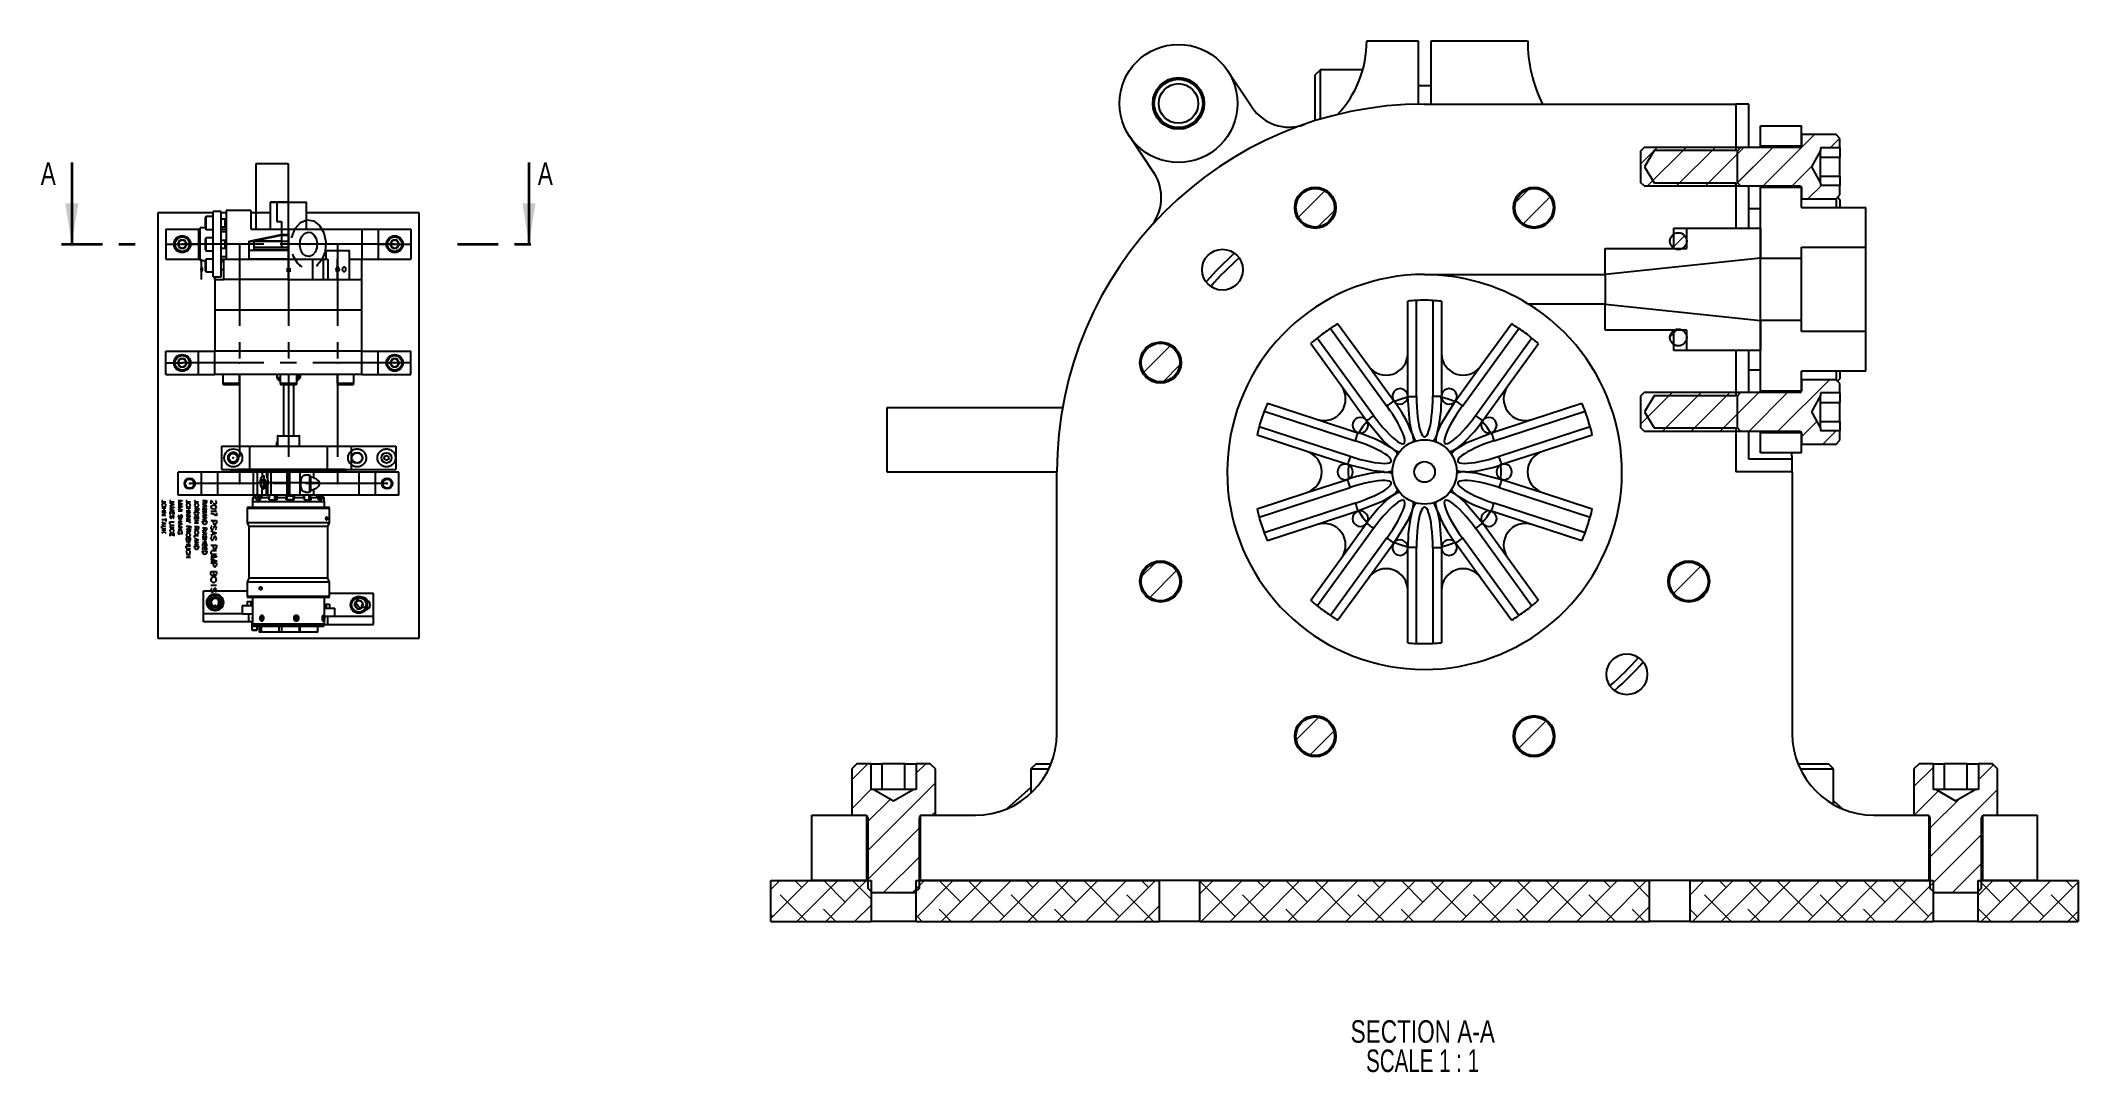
# Model space of a CAD drawing. Header units: inches. Extents: x -0.1 to 12.3, y 0.9 to 7.2.
import ezdxf

# ---------------------------------------------------------------- set-up
doc = ezdxf.new("R2010")
doc.units = ezdxf.units.IN
doc.header["$MEASUREMENT"] = 0
doc.header["$PDSIZE"] = -1
doc.linetypes.add('CENTERX2', pattern=[0.8, 0.5, -0.1, 0.1, -0.1])
doc.linetypes.add('PHANTOM', pattern=[0.5, 0.25, -0.05, 0.05, -0.05, 0.05, -0.05])
doc.styles.add('SLDTEXTSTYLE0', font='TXT', dxfattribs={"width": 0.75})
doc.styles.add('SLDTEXTSTYLE1', font='TXT', dxfattribs={"width": 0.681818})

msp = doc.modelspace()

# ---------------------------------------------------------------- texts
at = {"color": 7, "linetype": 'Continuous', "char_height": 0.138, "attachment_point": 1, "style": 'SLDTEXTSTYLE0'}
for insert in [(-0.15, 6.469), (2.892, 6.469)]:
    msp.add_mtext('A', dxfattribs=dict(at, insert=insert))

# ---------------------------------------------------------------- blocks, each defined once
blk = doc.blocks.new('SW_NOTE_0')
at = {"color": 0, "linetype": 'Continuous', "lineweight": 18, "char_height": 0.1378, "attachment_point": 2}
for s, insert, style in [('SECTION A-A', (0.558, 0.178), 'SLDTEXTSTYLE0'), ('SCALE 1 : 1', (0.557, -0.001), 'SLDTEXTSTYLE1')]:
    blk.add_mtext(s, dxfattribs=dict(at, insert=insert, style=style))

# ---------------------------------------------------------------- hatches: boundary and pattern name
at = {"linetype": 'Continuous', "lineweight": 18}
h = msp.add_hatch(dxfattribs=at)
h.set_pattern_fill('ANSI31', style=0)
edge = h.paths.add_edge_path(flags=0)
edge.add_line((10.838, 6.246), (10.861, 6.27))
edge.add_line((10.861, 6.27), (10.861, 6.328))
edge.add_line((10.861, 6.328), (10.743, 6.328))
edge.add_line((10.743, 6.328), (10.743, 6.343))
edge.add_line((10.743, 6.343), (10.686, 6.443))
edge.add_line((10.686, 6.443), (10.743, 6.543))
edge.add_line((10.743, 6.543), (10.743, 6.559))
edge.add_line((10.743, 6.559), (10.861, 6.559))
edge.add_line((10.861, 6.559), (10.861, 6.616))
edge.add_line((10.861, 6.616), (10.838, 6.64))
edge.add_line((10.838, 6.64), (10.625, 6.64))
edge.add_line((10.625, 6.64), (10.625, 6.571))
edge.add_arc((10.615, 6.571), 0.00984, 270, 360, ccw=False)
edge.add_line((10.615, 6.561), (9.663, 6.561))
edge.add_line((9.663, 6.561), (9.641, 6.539))
edge.add_line((9.641, 6.539), (9.641, 6.347))
edge.add_line((9.641, 6.347), (9.663, 6.325))
edge.add_line((9.663, 6.325), (10.615, 6.325))
edge.add_arc((10.615, 6.315), 0.00984, 0, 90, ccw=False)
edge.add_line((10.625, 6.315), (10.625, 6.246))
edge.add_line((10.625, 6.246), (10.838, 6.246))
h = msp.add_hatch(dxfattribs=at)
h.set_pattern_fill('ANSI31', style=0)
edge = h.paths.add_edge_path(flags=0)
edge.add_line((10.838, 6.246), (10.861, 6.27))
edge.add_line((10.861, 6.27), (10.861, 6.328))
edge.add_line((10.861, 6.328), (10.743, 6.328))
edge.add_line((10.743, 6.328), (10.743, 6.343))
edge.add_line((10.743, 6.343), (10.686, 6.443))
edge.add_line((10.686, 6.443), (10.743, 6.543))
edge.add_line((10.743, 6.543), (10.743, 6.559))
edge.add_line((10.743, 6.559), (10.861, 6.559))
edge.add_line((10.861, 6.559), (10.861, 6.616))
edge.add_line((10.861, 6.616), (10.838, 6.64))
edge.add_line((10.838, 6.64), (10.625, 6.64))
edge.add_line((10.625, 6.64), (10.625, 6.571))
edge.add_arc((10.615, 6.571), 0.00984, 270, 360, ccw=False)
edge.add_line((10.615, 6.561), (10.253, 6.561))
edge.add_line((10.253, 6.561), (10.232, 6.539))
edge.add_line((10.232, 6.539), (10.232, 6.347))
edge.add_line((10.232, 6.347), (10.253, 6.325))
edge.add_line((10.253, 6.325), (10.615, 6.325))
edge.add_arc((10.615, 6.315), 0.00984, 0, 90, ccw=False)
edge.add_line((10.625, 6.315), (10.625, 6.246))
edge.add_line((10.625, 6.246), (10.838, 6.246))
h = msp.add_hatch(dxfattribs=at)
h.set_pattern_fill('ANSI31', style=0)
edge = h.paths.add_edge_path(flags=0)
edge.add_arc((7.65, 6.192), 0.118, 0, 360)
h = msp.add_hatch(dxfattribs=at)
h.set_pattern_fill('ANSI31', style=0)
edge = h.paths.add_edge_path(flags=0)
edge.add_arc((8.989, 6.192), 0.118, 0, 360)
h = msp.add_hatch(dxfattribs=at)
h.set_pattern_fill('ANSI31', style=0)
edge = h.paths.add_edge_path(flags=0)
edge.add_arc((9.872, 5.988), 0.0515, 0, 360)
h = msp.add_hatch(dxfattribs=at)
h.set_pattern_fill('ANSI31', style=0)
edge = h.paths.add_edge_path(flags=0)
edge.add_arc((6.703, 5.245), 0.118, 0, 360)
h = msp.add_hatch(dxfattribs=at)
h.set_pattern_fill('ANSI31', style=0)
edge = h.paths.add_edge_path(flags=0)
edge.add_arc((9.872, 5.398), 0.0515, 0, 360)
h = msp.add_hatch(dxfattribs=at)
h.set_pattern_fill('ANSI31', style=0)
edge = h.paths.add_edge_path(flags=0)
edge.add_line((10.838, 4.746), (10.861, 4.77))
edge.add_line((10.861, 4.77), (10.861, 4.828))
edge.add_line((10.861, 4.828), (10.743, 4.828))
edge.add_line((10.743, 4.828), (10.743, 4.843))
edge.add_line((10.743, 4.843), (10.686, 4.943))
edge.add_line((10.686, 4.943), (10.743, 5.043))
edge.add_line((10.743, 5.043), (10.743, 5.059))
edge.add_line((10.743, 5.059), (10.861, 5.059))
edge.add_line((10.861, 5.059), (10.861, 5.116))
edge.add_line((10.861, 5.116), (10.838, 5.14))
edge.add_line((10.838, 5.14), (10.625, 5.14))
edge.add_line((10.625, 5.14), (10.625, 5.071))
edge.add_arc((10.615, 5.071), 0.00984, 270, 360, ccw=False)
edge.add_line((10.615, 5.061), (9.663, 5.061))
edge.add_line((9.663, 5.061), (9.641, 5.039))
edge.add_line((9.641, 5.039), (9.641, 4.847))
edge.add_line((9.641, 4.847), (9.663, 4.825))
edge.add_line((9.663, 4.825), (10.615, 4.825))
edge.add_arc((10.615, 4.815), 0.00984, 0, 90, ccw=False)
edge.add_line((10.625, 4.815), (10.625, 4.746))
edge.add_line((10.625, 4.746), (10.838, 4.746))
h = msp.add_hatch(dxfattribs=at)
h.set_pattern_fill('ANSI31', style=0)
edge = h.paths.add_edge_path(flags=0)
edge.add_line((10.838, 4.746), (10.861, 4.77))
edge.add_line((10.861, 4.77), (10.861, 4.828))
edge.add_line((10.861, 4.828), (10.743, 4.828))
edge.add_line((10.743, 4.828), (10.743, 4.843))
edge.add_line((10.743, 4.843), (10.686, 4.943))
edge.add_line((10.686, 4.943), (10.743, 5.043))
edge.add_line((10.743, 5.043), (10.743, 5.059))
edge.add_line((10.743, 5.059), (10.861, 5.059))
edge.add_line((10.861, 5.059), (10.861, 5.116))
edge.add_line((10.861, 5.116), (10.838, 5.14))
edge.add_line((10.838, 5.14), (10.625, 5.14))
edge.add_line((10.625, 5.14), (10.625, 5.071))
edge.add_arc((10.615, 5.071), 0.00984, 270, 360, ccw=False)
edge.add_line((10.615, 5.061), (10.253, 5.061))
edge.add_line((10.253, 5.061), (10.232, 5.039))
edge.add_line((10.232, 5.039), (10.232, 4.847))
edge.add_line((10.232, 4.847), (10.253, 4.825))
edge.add_line((10.253, 4.825), (10.615, 4.825))
edge.add_arc((10.615, 4.815), 0.00984, 0, 90, ccw=False)
edge.add_line((10.625, 4.815), (10.625, 4.746))
edge.add_line((10.625, 4.746), (10.838, 4.746))
h = msp.add_hatch(dxfattribs=at)
h.set_pattern_fill('ANSI31', style=0)
edge = h.paths.add_edge_path(flags=0)
edge.add_arc((6.703, 3.906), 0.118, 0, 360)
h = msp.add_hatch(dxfattribs=at)
h.set_pattern_fill('ANSI31', style=0)
edge = h.paths.add_edge_path(flags=0)
edge.add_arc((9.936, 3.906), 0.118, 0, 360)
h = msp.add_hatch(dxfattribs=at)
h.set_pattern_fill('ANSI31', style=0)
edge = h.paths.add_edge_path(flags=0)
edge.add_arc((7.65, 2.959), 0.118, 0, 360)
h = msp.add_hatch(dxfattribs=at)
h.set_pattern_fill('ANSI31', style=0)
edge = h.paths.add_edge_path(flags=0)
edge.add_arc((8.989, 2.959), 0.118, 0, 360)
h = msp.add_hatch(dxfattribs=at)
h.set_pattern_fill('ANSI31', style=0)
edge = h.paths.add_edge_path(flags=0)
edge.add_line((5.325, 2.759), (5.294, 2.791))
edge.add_line((5.294, 2.791), (5.208, 2.791))
edge.add_line((5.208, 2.791), (5.208, 2.633))
edge.add_line((5.208, 2.633), (5.189, 2.633))
edge.add_line((5.189, 2.633), (5.069, 2.564))
edge.add_line((5.069, 2.564), (4.949, 2.633))
edge.add_line((4.949, 2.633), (4.931, 2.633))
edge.add_line((4.931, 2.633), (4.931, 2.791))
edge.add_line((4.931, 2.791), (4.845, 2.791))
edge.add_line((4.845, 2.791), (4.814, 2.759))
edge.add_line((4.814, 2.759), (4.814, 2.476))
edge.add_line((4.814, 2.476), (4.896, 2.476))
edge.add_arc((4.896, 2.46), 0.0157, 0, 90, ccw=False)
edge.add_line((4.912, 2.46), (4.912, 2.03))
edge.add_line((4.912, 2.03), (4.939, 2.003))
edge.add_line((4.939, 2.003), (5.2, 2.003))
edge.add_line((5.2, 2.003), (5.227, 2.03))
edge.add_line((5.227, 2.03), (5.227, 2.46))
edge.add_arc((5.243, 2.46), 0.0157, 90, 180, ccw=False)
edge.add_line((5.243, 2.476), (5.325, 2.476))
edge.add_line((5.325, 2.476), (5.325, 2.759))
h = msp.add_hatch(dxfattribs=at)
h.set_pattern_fill('ANSI31', style=0)
edge = h.paths.add_edge_path(flags=0)
edge.add_line((11.825, 2.759), (11.794, 2.791))
edge.add_line((11.794, 2.791), (11.708, 2.791))
edge.add_line((11.708, 2.791), (11.708, 2.633))
edge.add_line((11.708, 2.633), (11.689, 2.633))
edge.add_line((11.689, 2.633), (11.569, 2.564))
edge.add_line((11.569, 2.564), (11.449, 2.633))
edge.add_line((11.449, 2.633), (11.431, 2.633))
edge.add_line((11.431, 2.633), (11.431, 2.791))
edge.add_line((11.431, 2.791), (11.345, 2.791))
edge.add_line((11.345, 2.791), (11.314, 2.759))
edge.add_line((11.314, 2.759), (11.314, 2.476))
edge.add_line((11.314, 2.476), (11.396, 2.476))
edge.add_arc((11.396, 2.46), 0.0157, 0, 90, ccw=False)
edge.add_line((11.412, 2.46), (11.412, 2.03))
edge.add_line((11.412, 2.03), (11.439, 2.003))
edge.add_line((11.439, 2.003), (11.7, 2.003))
edge.add_line((11.7, 2.003), (11.727, 2.03))
edge.add_line((11.727, 2.03), (11.727, 2.46))
edge.add_arc((11.743, 2.46), 0.0157, 90, 180, ccw=False)
edge.add_line((11.743, 2.476), (11.825, 2.476))
edge.add_line((11.825, 2.476), (11.825, 2.759))
h = msp.add_hatch(dxfattribs=at)
h.set_pattern_fill('ANSI38', style=0)
h.paths.add_polyline_path([(4.319, 2.076), (4.319, 1.826), (4.932, 1.826), (4.932, 2.076)], flags=0)
h = msp.add_hatch(dxfattribs=at)
h.set_pattern_fill('ANSI38', style=0)
h.paths.add_polyline_path([(6.694, 1.826), (6.694, 2.076), (5.207, 2.076), (5.207, 1.826)], flags=0)
h = msp.add_hatch(dxfattribs=at)
h.set_pattern_fill('ANSI38', style=0)
h.paths.add_polyline_path([(9.694, 1.826), (9.694, 2.076), (6.944, 2.076), (6.944, 1.826)], flags=0)
h = msp.add_hatch(dxfattribs=at)
h.set_pattern_fill('ANSI38', style=0)
h.paths.add_polyline_path([(9.944, 2.076), (9.944, 1.826), (11.432, 1.826), (11.432, 2.076)], flags=0)
h = msp.add_hatch(dxfattribs=at)
h.set_pattern_fill('ANSI38', style=0)
h.paths.add_polyline_path([(12.319, 1.826), (12.319, 2.076), (11.707, 2.076), (11.707, 1.826)], flags=0)

# ---------------------------------------------------------------- linework, layer by layer
at = {"color": 7, "linetype": 'Continuous', "lineweight": 25}
for p, q in [((7.965, 7.213), (8.28, 7.213)), ((8.28, 7.213), (8.28, 6.825)), ((8.359, 6.826), (8.359, 7.213)), ((8.359, 7.213), (8.949, 7.213)), ((7.262, 6.808), (7.113, 7.03)), ((7.682, 7.036), (7.65, 7.004)), ((7.65, 6.78), (7.65, 7.004)), ((7.941, 7.036), (7.682, 7.036)), ((7.682, 6.733), (7.682, 7.036)), ((8.359, 6.938), (8.28, 6.938)), ((7.65, 6.724), (7.65, 6.78)), ((8.319, 6.826), (10.224, 6.826)), ((10.224, 6.826), (10.224, 6.542)), ((10.303, 6.826), (10.224, 6.826)), ((10.303, 6.561), (10.303, 6.826)), ((6.513, 6.629), (6.661, 6.407)), ((10.375, 6.693), (10.625, 6.693)), ((10.375, 6.569), (10.375, 6.693)), ((10.625, 6.569), (10.625, 6.693)), ((10.625, 6.64), (10.625, 6.571)), ((10.838, 6.64), (10.625, 6.64)), ((10.861, 6.616), (10.838, 6.64)), ((10.861, 6.559), (10.861, 6.616)), ((9.641, 6.539), (9.663, 6.561)), ((9.641, 6.539), (9.641, 6.347)), ((10.615, 6.561), (9.663, 6.561)), ((9.724, 6.542), (9.665, 6.443)), ((10.224, 6.542), (9.724, 6.542)), ((10.232, 6.539), (10.253, 6.561)), ((10.232, 6.539), (10.232, 6.347)), ((10.615, 6.561), (10.253, 6.561)), ((10.625, 6.569), (10.375, 6.569)), ((10.375, 6.561), (10.375, 6.569)), ((10.743, 6.543), (10.686, 6.443)), ((10.861, 6.559), (10.743, 6.559)), ((10.743, 6.559), (10.743, 6.543)), ((10.743, 6.53), (10.743, 6.543)), ((10.743, 6.443), (10.743, 6.53)), ((10.743, 6.501), (10.861, 6.501)), ((10.861, 6.559), (10.861, 6.501)), ((10.861, 6.385), (10.861, 6.501)), ((9.665, 6.443), (9.724, 6.345)), ((10.686, 6.443), (10.743, 6.343)), ((10.743, 6.356), (10.743, 6.443)), ((10.743, 6.385), (10.861, 6.385)), ((10.861, 6.385), (10.861, 6.328)), ((9.663, 6.325), (9.641, 6.347)), ((9.663, 6.325), (10.615, 6.325)), ((9.724, 6.345), (10.224, 6.345)), ((10.224, 6.345), (10.224, 6.068)), ((10.253, 6.325), (10.232, 6.347)), ((10.253, 6.325), (10.615, 6.325)), ((10.303, 6.068), (10.303, 6.325)), ((10.375, 6.317), (10.375, 6.325)), ((10.375, 6.317), (10.625, 6.317)), ((10.375, 5.883), (10.375, 6.317)), ((10.625, 6.193), (10.625, 6.317)), ((10.625, 6.315), (10.625, 6.246)), ((10.625, 6.246), (10.838, 6.246)), ((10.743, 6.343), (10.743, 6.356)), ((10.743, 6.343), (10.743, 6.328)), ((10.861, 6.328), (10.743, 6.328)), ((10.838, 6.246), (10.861, 6.27)), ((10.838, 6.246), (10.838, 6.193)), ((10.861, 6.241), (10.847, 6.256)), ((10.861, 6.241), (10.847, 6.256)), ((10.861, 6.27), (10.861, 6.328)), ((10.861, 6.241), (10.861, 6.193)), ((0.566, 6.16), (0.566, 3.56)), ((0.905, 6.16), (0.566, 6.16)), ((0.863, 6.138), (0.858, 6.133)), ((0.863, 6.138), (0.858, 6.133)), ((0.858, 6.064), (0.858, 6.133)), ((0.905, 6.138), (0.863, 6.138)), ((0.905, 6.138), (0.863, 6.138)), ((0.863, 6.059), (0.863, 6.138)), ((0.955, 6.169), (0.905, 6.169)), ((0.905, 5.769), (0.905, 6.169)), ((0.955, 5.769), (0.955, 6.169)), ((0.985, 6.16), (0.955, 6.16)), ((0.979, 6.122), (0.955, 6.122)), ((0.985, 6.122), (0.955, 6.122)), ((0.979, 6.075), (0.979, 6.122)), ((0.985, 6.175), (0.985, 5.878)), ((1.135, 6.175), (0.985, 6.175)), ((1.135, 6.175), (1.135, 6.06)), ((1.255, 6.16), (1.135, 6.16)), ((1.255, 6.227), (1.255, 6.06)), ((1.255, 6.227), (1.477, 6.227)), ((1.477, 6.06), (1.477, 6.227)), ((2.166, 6.16), (1.477, 6.16)), ((2.166, 3.56), (2.166, 6.16)), ((10.375, 6.186), (10.303, 6.186)), ((10.375, 6.186), (10.303, 6.186)), ((10.625, 6.193), (11.019, 6.193)), ((11.019, 5.951), (11.019, 6.193)), ((0.616, 6.06), (0.616, 5.878)), ((0.616, 6.06), (0.816, 6.06)), ((0.689, 5.969), (0.702, 5.993)), ((0.73, 5.993), (0.702, 5.993)), ((0.744, 5.969), (0.73, 5.993)), ((0.816, 6.06), (0.816, 5.878)), ((0.816, 6.06), (0.826, 6.06)), ((0.858, 6.069), (0.826, 6.069)), ((0.826, 5.869), (0.826, 6.069)), ((0.858, 6.064), (0.863, 6.059)), ((0.858, 6.064), (0.863, 6.059)), ((0.863, 6.008), (0.858, 6.003)), ((0.863, 6.008), (0.858, 6.003)), ((0.858, 5.934), (0.858, 6.003)), ((0.863, 6.059), (0.905, 6.059)), ((0.863, 6.059), (0.905, 6.059)), ((0.905, 6.008), (0.863, 6.008)), ((0.905, 6.008), (0.863, 6.008)), ((0.863, 5.929), (0.863, 6.008)), ((0.955, 6.075), (0.979, 6.075)), ((0.955, 6.075), (0.985, 6.075)), ((0.955, 6.06), (0.985, 6.06)), ((0.985, 6.044), (0.955, 6.044)), ((0.979, 5.992), (0.955, 5.992)), ((0.985, 5.992), (0.955, 5.992)), ((0.979, 5.945), (0.979, 5.992)), ((1.135, 6.06), (1.366, 6.06)), ((1.366, 6.06), (1.366, 5.878)), ((1.366, 6.06), (1.816, 6.06)), ((1.816, 6.06), (1.816, 5.878)), ((1.816, 6.06), (1.916, 6.06)), ((1.916, 6.06), (1.916, 5.878)), ((1.916, 6.06), (2.116, 6.06)), ((1.989, 5.969), (2.002, 5.993)), ((2.03, 5.993), (2.002, 5.993)), ((2.044, 5.969), (2.03, 5.993)), ((2.116, 6.06), (2.116, 5.878)), ((9.844, 6.068), (10.224, 6.068)), ((9.844, 5.943), (9.844, 6.068)), ((9.924, 6.068), (10.375, 6.068)), ((9.924, 5.943), (9.924, 6.068)), ((10.375, 6.068), (10.375, 5.883)), ((0.616, 5.878), (0.816, 5.878)), ((0.702, 5.945), (0.689, 5.969)), ((0.702, 5.945), (0.73, 5.945)), ((0.744, 5.969), (0.73, 5.945)), ((0.816, 5.878), (0.826, 5.878)), ((0.826, 5.869), (0.858, 5.869)), ((0.858, 5.934), (0.863, 5.929)), ((0.858, 5.934), (0.863, 5.929)), ((0.863, 5.878), (0.858, 5.873)), ((0.863, 5.878), (0.858, 5.873)), ((0.858, 5.804), (0.858, 5.873)), ((0.863, 5.929), (0.905, 5.929)), ((0.863, 5.929), (0.905, 5.929)), ((0.905, 5.878), (0.863, 5.878)), ((0.905, 5.878), (0.863, 5.878)), ((0.863, 5.799), (0.863, 5.878)), ((0.955, 5.945), (0.979, 5.945)), ((0.955, 5.945), (0.985, 5.945)), ((0.955, 5.894), (0.985, 5.894)), ((0.955, 5.878), (0.97, 5.878)), ((0.97, 5.862), (0.955, 5.862)), ((0.97, 5.862), (0.955, 5.862)), ((0.97, 5.753), (0.97, 5.878)), ((0.97, 5.878), (1.366, 5.878)), ((0.985, 5.878), (1.366, 5.878)), ((1.366, 5.753), (1.366, 5.878)), ((1.366, 5.878), (1.514, 5.878)), ((1.514, 5.878), (1.514, 5.753)), ((1.514, 5.878), (1.578, 5.878)), ((1.578, 5.878), (1.578, 5.753)), ((1.578, 5.878), (1.607, 5.878)), ((1.595, 5.93), (1.595, 5.878)), ((1.595, 5.93), (1.616, 5.93)), ((1.607, 5.878), (1.607, 5.753)), ((1.616, 5.93), (1.74, 5.93)), ((1.74, 5.753), (1.74, 5.93)), ((1.74, 5.878), (1.816, 5.878)), ((1.816, 5.753), (1.816, 5.878)), ((1.816, 5.878), (1.916, 5.878)), ((1.916, 5.878), (2.116, 5.878)), ((2.002, 5.945), (1.989, 5.969)), ((2.002, 5.945), (2.03, 5.945)), ((2.044, 5.969), (2.03, 5.945)), ((9.424, 5.943), (9.924, 5.943)), ((9.424, 5.783), (9.424, 5.943)), ((9.424, 5.943), (9.844, 5.943)), ((10.375, 5.883), (9.424, 5.783)), ((10.375, 5.883), (10.625, 5.883)), ((10.375, 5.503), (10.375, 5.883)), ((10.625, 5.951), (11.019, 5.951)), ((10.625, 5.883), (10.625, 5.951)), ((10.625, 5.503), (10.625, 5.883)), ((11.019, 5.435), (11.019, 5.951)), ((0.858, 5.804), (0.863, 5.799)), ((0.858, 5.804), (0.863, 5.799)), ((0.863, 5.799), (0.905, 5.799)), ((0.863, 5.799), (0.905, 5.799)), ((0.905, 5.769), (0.955, 5.769)), ((0.916, 5.769), (0.916, 5.753)), ((0.916, 5.753), (0.916, 5.769)), ((0.916, 5.753), (0.916, 5.568)), ((0.916, 5.753), (0.97, 5.753)), ((0.916, 5.753), (0.916, 5.753)), ((0.955, 5.815), (0.97, 5.815)), ((0.955, 5.815), (0.97, 5.815)), ((1.366, 5.753), (0.97, 5.753)), ((1.366, 5.753), (1.514, 5.753)), ((1.514, 5.753), (1.578, 5.753)), ((1.578, 5.753), (1.607, 5.753)), ((1.607, 5.753), (1.74, 5.753)), ((1.74, 5.753), (1.816, 5.753)), ((1.816, 5.568), (1.816, 5.753)), ((8.319, 5.783), (9.424, 5.783)), ((9.424, 5.783), (9.424, 5.603)), ((8.217, 5.3), (8.217, 5.621)), ((8.269, 5.038), (8.269, 5.624)), ((8.369, 5.624), (8.369, 5.038)), ((8.422, 5.621), (8.422, 5.3)), ((0.916, 5.568), (0.916, 5.314)), ((0.916, 5.568), (1.816, 5.568)), ((1.816, 5.314), (1.816, 5.568)), ((9.424, 5.603), (8.954, 5.603)), ((9.424, 5.443), (9.424, 5.603)), ((9.424, 5.603), (10.375, 5.503)), ((10.625, 5.503), (10.375, 5.503)), ((10.375, 5.069), (10.375, 5.503)), ((10.375, 5.503), (10.375, 5.318)), ((10.625, 5.435), (10.625, 5.503)), ((8.007, 4.921), (7.662, 5.395)), ((7.743, 5.453), (8.088, 4.979)), ((7.788, 5.481), (7.977, 5.222)), ((8.551, 4.979), (8.895, 5.453)), ((8.976, 5.395), (8.632, 4.921)), ((8.662, 5.222), (8.85, 5.481)), ((9.924, 5.443), (9.424, 5.443)), ((9.844, 5.443), (9.424, 5.443)), ((9.844, 5.318), (9.844, 5.443)), ((9.924, 5.318), (9.924, 5.443)), ((11.019, 5.435), (10.625, 5.435)), ((11.019, 5.193), (11.019, 5.435)), ((0.616, 5.172), (0.616, 5.314)), ((0.616, 5.314), (0.816, 5.314)), ((0.689, 5.243), (0.702, 5.267)), ((0.702, 5.219), (0.689, 5.243)), ((0.73, 5.267), (0.702, 5.267)), ((0.744, 5.243), (0.73, 5.267)), ((0.744, 5.243), (0.73, 5.219)), ((0.816, 5.172), (0.816, 5.314)), ((0.816, 5.314), (0.916, 5.314)), ((1.816, 5.314), (0.916, 5.314)), ((0.916, 5.172), (0.916, 5.314)), ((1.816, 5.172), (1.816, 5.314)), ((1.816, 5.314), (1.916, 5.314)), ((1.916, 5.172), (1.916, 5.314)), ((1.916, 5.314), (2.116, 5.314)), ((1.989, 5.243), (2.002, 5.267)), ((2.002, 5.219), (1.989, 5.243)), ((2.03, 5.267), (2.002, 5.267)), ((2.044, 5.243), (2.03, 5.267)), ((2.044, 5.243), (2.03, 5.219)), ((2.116, 5.172), (2.116, 5.314)), ((7.811, 5.101), (7.622, 5.36)), ((8.217, 5.038), (8.217, 5.3)), ((8.422, 5.3), (8.422, 5.038)), ((9.017, 5.36), (8.828, 5.101)), ((10.224, 5.318), (9.844, 5.318)), ((10.375, 5.318), (9.924, 5.318)), ((10.224, 5.318), (10.224, 5.042)), ((10.303, 5.061), (10.303, 5.318)), ((0.616, 5.172), (0.816, 5.172)), ((0.702, 5.219), (0.73, 5.219)), ((0.816, 5.172), (0.916, 5.172)), ((1.816, 5.172), (0.916, 5.172)), ((0.965, 5.172), (0.965, 5.116)), ((0.965, 5.116), (0.971, 5.109)), ((1.067, 5.116), (0.965, 5.116)), ((1.061, 5.109), (1.067, 5.116)), ((1.067, 5.116), (1.067, 5.172)), ((1.295, 5.172), (1.295, 5.153)), ((1.297, 5.15), (1.312, 5.134)), ((1.315, 5.172), (1.315, 5.116)), ((1.315, 5.116), (1.321, 5.109)), ((1.417, 5.116), (1.315, 5.116)), ((1.411, 5.109), (1.417, 5.116)), ((1.417, 5.116), (1.417, 5.172)), ((1.42, 5.134), (1.436, 5.15)), ((1.431, 5.146), (1.423, 5.146)), ((1.428, 5.153), (1.428, 5.172)), ((1.431, 5.172), (1.431, 5.146)), ((1.437, 5.153), (1.437, 5.172)), ((1.437, 5.172), (1.437, 5.153)), ((1.665, 5.172), (1.665, 5.116)), ((1.665, 5.116), (1.671, 5.109)), ((1.767, 5.116), (1.665, 5.116)), ((1.761, 5.109), (1.767, 5.116)), ((1.767, 5.116), (1.767, 5.172)), ((1.816, 5.172), (1.916, 5.172)), ((1.916, 5.172), (2.116, 5.172)), ((2.002, 5.219), (2.03, 5.219)), ((7.977, 5.222), (8.131, 5.01)), ((8.508, 5.01), (8.662, 5.222)), ((10.303, 5.2), (10.375, 5.2)), ((10.303, 5.2), (10.375, 5.2)), ((11.019, 5.193), (10.625, 5.193)), ((10.625, 5.069), (10.625, 5.193)), ((10.625, 5.14), (10.625, 5.071)), ((10.838, 5.14), (10.625, 5.14)), ((10.838, 5.193), (10.838, 5.14)), ((10.861, 5.116), (10.838, 5.14)), ((10.847, 5.131), (10.861, 5.145)), ((10.847, 5.131), (10.861, 5.145)), ((10.861, 5.193), (10.861, 5.145)), ((10.861, 5.059), (10.861, 5.116)), ((1.061, 5.109), (0.971, 5.109)), ((1.411, 5.109), (1.321, 5.109)), ((1.335, 5.109), (1.335, 4.796)), ((1.398, 4.796), (1.398, 5.109)), ((1.761, 5.109), (1.671, 5.109)), ((7.357, 4.996), (7.663, 4.897)), ((7.964, 4.889), (7.811, 5.101)), ((8.217, 5.038), (8.269, 5.038)), ((8.422, 5.038), (8.369, 5.038)), ((8.828, 5.101), (8.675, 4.889)), ((8.976, 4.897), (9.281, 4.996)), ((9.641, 5.039), (9.663, 5.061)), ((9.641, 5.039), (9.641, 4.847)), ((10.615, 5.061), (9.663, 5.061)), ((9.724, 5.042), (9.665, 4.943)), ((10.224, 5.042), (9.724, 5.042)), ((10.232, 5.039), (10.253, 5.061)), ((10.232, 5.039), (10.232, 4.847)), ((10.615, 5.061), (10.253, 5.061)), ((10.625, 5.069), (10.375, 5.069)), ((10.375, 5.061), (10.375, 5.069)), ((10.743, 5.043), (10.686, 4.943)), ((10.861, 5.059), (10.743, 5.059)), ((10.743, 5.059), (10.743, 5.043)), ((10.743, 5.03), (10.743, 5.043)), ((10.743, 4.943), (10.743, 5.03)), ((10.743, 5.001), (10.861, 5.001)), ((10.861, 5.059), (10.861, 5.001)), ((10.861, 4.885), (10.861, 5.001)), ((5.028, 4.969), (5.028, 4.576)), ((6.104, 4.969), (5.028, 4.969)), ((7.337, 4.947), (7.895, 4.766)), ((7.663, 4.897), (7.911, 4.816)), ((8.728, 4.816), (8.976, 4.897)), ((8.744, 4.766), (9.301, 4.947)), ((9.665, 4.943), (9.724, 4.845)), ((10.686, 4.943), (10.743, 4.843)), ((10.743, 4.856), (10.743, 4.943)), ((10.743, 4.885), (10.861, 4.885)), ((10.861, 4.885), (10.861, 4.828)), ((1.299, 4.761), (1.296, 4.758)), ((1.299, 4.795), (1.299, 4.733)), ((1.301, 4.796), (1.344, 4.796)), ((1.344, 4.796), (1.432, 4.796)), ((1.433, 4.733), (1.433, 4.795)), ((7.599, 4.701), (7.294, 4.801)), ((7.864, 4.671), (7.306, 4.852)), ((9.332, 4.852), (8.775, 4.671)), ((9.345, 4.801), (9.04, 4.701)), ((9.663, 4.825), (9.641, 4.847)), ((9.663, 4.825), (10.615, 4.825)), ((9.724, 4.845), (10.224, 4.845)), ((10.224, 4.845), (10.224, 4.576)), ((10.253, 4.825), (10.232, 4.847)), ((10.253, 4.825), (10.615, 4.825)), ((10.303, 4.654), (10.303, 4.825)), ((10.375, 4.817), (10.375, 4.825)), ((10.375, 4.817), (10.625, 4.817)), ((10.375, 4.693), (10.375, 4.817)), ((10.625, 4.693), (10.625, 4.817)), ((10.625, 4.815), (10.625, 4.746)), ((10.625, 4.746), (10.838, 4.746)), ((10.743, 4.843), (10.743, 4.856)), ((10.743, 4.843), (10.743, 4.828)), ((10.861, 4.828), (10.743, 4.828)), ((10.838, 4.746), (10.861, 4.77)), ((10.861, 4.77), (10.861, 4.828)), ((0.957, 4.733), (0.957, 4.591)), ((0.957, 4.733), (1.127, 4.733)), ((1.127, 4.733), (1.127, 4.591)), ((1.127, 4.733), (1.602, 4.733)), ((1.296, 4.736), (1.297, 4.735)), ((1.298, 4.736), (1.297, 4.737)), ((1.602, 4.733), (1.602, 4.591)), ((1.602, 4.733), (1.602, 4.733)), ((1.749, 4.733), (1.749, 4.591)), ((1.749, 4.733), (2.024, 4.733)), ((2.024, 4.733), (2.024, 4.591)), ((7.848, 4.621), (7.599, 4.701)), ((9.04, 4.701), (8.791, 4.621)), ((10.568, 4.654), (10.303, 4.654)), ((10.625, 4.693), (10.375, 4.693)), ((10.568, 4.654), (10.566, 4.693)), ((10.569, 4.576), (10.568, 4.654)), ((0.691, 4.434), (0.691, 4.575)), ((0.833, 4.575), (0.691, 4.575)), ((0.833, 4.434), (0.833, 4.575)), ((0.933, 4.575), (0.833, 4.575)), ((0.933, 4.434), (0.933, 4.575)), ((1.152, 4.575), (0.933, 4.575)), ((0.957, 4.591), (1.053, 4.591)), ((1.02, 4.591), (1.012, 4.583)), ((1.012, 4.583), (1.012, 4.575)), ((1.665, 4.583), (1.012, 4.583)), ((1.658, 4.591), (1.053, 4.591)), ((1.152, 4.434), (1.152, 4.575)), ((1.24, 4.575), (1.152, 4.575)), ((1.24, 4.434), (1.24, 4.575)), ((1.358, 4.575), (1.24, 4.575)), ((1.358, 4.434), (1.358, 4.575)), ((1.374, 4.536), (1.358, 4.536)), ((1.437, 4.575), (1.374, 4.575)), ((1.374, 4.434), (1.374, 4.575)), ((1.437, 4.434), (1.437, 4.575)), ((1.522, 4.575), (1.437, 4.575)), ((1.494, 4.556), (1.466, 4.556)), ((1.5, 4.549), (1.494, 4.556)), ((1.494, 4.556), (1.494, 4.453)), ((1.5, 4.549), (1.5, 4.46)), ((1.522, 4.54), (1.522, 4.575)), ((1.799, 4.575), (1.522, 4.575)), ((1.713, 4.591), (1.658, 4.591)), ((1.721, 4.583), (1.665, 4.583)), ((1.721, 4.583), (1.713, 4.591)), ((1.721, 4.575), (1.721, 4.583)), ((1.749, 4.591), (2.024, 4.591)), ((1.799, 4.434), (1.799, 4.575)), ((1.899, 4.575), (1.799, 4.575)), ((1.899, 4.434), (1.899, 4.575)), ((2.041, 4.575), (1.899, 4.575)), ((2.041, 4.434), (2.041, 4.575)), ((5.028, 4.576), (6.069, 4.576)), ((6.069, 2.976), (6.069, 4.576)), ((7.599, 4.45), (7.848, 4.53)), ((8.791, 4.53), (9.04, 4.45)), ((10.569, 4.576), (10.224, 4.576)), ((10.569, 4.576), (10.569, 2.976)), ((0.833, 4.434), (0.691, 4.434)), ((0.933, 4.434), (0.833, 4.434)), ((1.152, 4.434), (0.933, 4.434)), ((1.146, 4.396), (1.146, 4.36)), ((1.146, 4.396), (1.151, 4.396)), ((1.147, 4.406), (1.147, 4.396)), ((1.147, 4.406), (1.15, 4.406)), ((1.163, 4.434), (1.148, 4.418)), ((1.148, 4.406), (1.148, 4.418)), ((1.166, 4.434), (1.15, 4.418)), ((1.15, 4.406), (1.15, 4.418)), ((1.171, 4.418), (1.15, 4.418)), ((1.151, 4.396), (1.587, 4.396)), ((1.24, 4.434), (1.152, 4.434)), ((1.184, 4.434), (1.171, 4.418)), ((1.171, 4.406), (1.171, 4.418)), ((1.171, 4.406), (1.196, 4.406)), ((1.184, 4.431), (1.182, 4.428)), ((1.182, 4.428), (1.182, 4.407)), ((1.205, 4.428), (1.182, 4.428)), ((1.182, 4.407), (1.183, 4.406)), ((1.182, 4.407), (1.196, 4.407)), ((1.184, 4.431), (1.207, 4.431)), ((1.21, 4.434), (1.196, 4.418)), ((1.196, 4.406), (1.196, 4.418)), ((1.248, 4.418), (1.196, 4.418)), ((1.358, 4.434), (1.24, 4.434)), ((1.251, 4.434), (1.248, 4.418)), ((1.248, 4.406), (1.248, 4.418)), ((1.248, 4.406), (1.296, 4.406)), ((1.283, 4.406), (1.283, 4.434)), ((1.293, 4.434), (1.293, 4.406)), ((1.294, 4.434), (1.296, 4.418)), ((1.296, 4.406), (1.296, 4.418)), ((1.353, 4.418), (1.296, 4.418)), ((1.353, 4.406), (1.353, 4.418)), ((1.353, 4.406), (1.401, 4.406)), ((1.358, 4.431), (1.356, 4.428)), ((1.356, 4.428), (1.356, 4.407)), ((1.359, 4.428), (1.356, 4.428)), ((1.356, 4.407), (1.357, 4.406)), ((1.356, 4.407), (1.359, 4.407)), ((1.358, 4.473), (1.374, 4.473)), ((1.374, 4.442), (1.358, 4.442)), ((1.374, 4.434), (1.358, 4.434)), ((1.358, 4.431), (1.361, 4.431)), ((1.397, 4.428), (1.359, 4.428)), ((1.359, 4.407), (1.397, 4.407)), ((1.361, 4.431), (1.394, 4.431)), ((1.437, 4.434), (1.374, 4.434)), ((1.397, 4.428), (1.394, 4.431)), ((1.395, 4.406), (1.397, 4.407)), ((1.397, 4.407), (1.397, 4.428)), ((1.4, 4.406), (1.4, 4.434)), ((1.401, 4.406), (1.401, 4.418)), ((1.464, 4.418), (1.401, 4.418)), ((1.522, 4.434), (1.437, 4.434)), ((1.458, 4.434), (1.464, 4.418)), ((1.464, 4.406), (1.464, 4.418)), ((1.464, 4.406), (1.505, 4.406)), ((1.469, 4.453), (1.494, 4.453)), ((1.492, 4.406), (1.492, 4.434)), ((1.494, 4.453), (1.5, 4.46)), ((1.494, 4.434), (1.505, 4.418)), ((1.494, 4.406), (1.494, 4.434)), ((1.505, 4.406), (1.505, 4.418)), ((1.549, 4.418), (1.505, 4.418)), ((1.522, 4.434), (1.522, 4.469)), ((1.799, 4.434), (1.522, 4.434)), ((1.535, 4.434), (1.549, 4.418)), ((1.538, 4.431), (1.558, 4.431)), ((1.56, 4.428), (1.54, 4.428)), ((1.549, 4.406), (1.549, 4.418)), ((1.549, 4.407), (1.56, 4.407)), ((1.549, 4.406), (1.571, 4.406)), ((1.557, 4.434), (1.571, 4.418)), ((1.56, 4.428), (1.558, 4.431)), ((1.559, 4.406), (1.56, 4.407)), ((1.56, 4.407), (1.56, 4.428)), ((1.569, 4.434), (1.584, 4.418)), ((1.571, 4.406), (1.571, 4.418)), ((1.584, 4.418), (1.571, 4.418)), ((1.584, 4.406), (1.584, 4.418)), ((1.584, 4.406), (1.585, 4.406)), ((1.585, 4.396), (1.585, 4.406)), ((1.587, 4.36), (1.587, 4.396)), ((1.899, 4.434), (1.799, 4.434)), ((2.041, 4.434), (1.899, 4.434)), ((7.294, 4.351), (7.599, 4.45)), ((7.306, 4.299), (7.864, 4.48)), ((7.895, 4.385), (7.337, 4.204)), ((9.301, 4.204), (8.744, 4.385)), ((8.775, 4.48), (9.332, 4.299)), ((9.04, 4.45), (9.345, 4.351)), ((1.114, 4.352), (1.114, 4.265)), ((1.114, 4.265), (1.124, 4.242)), ((1.618, 4.265), (1.114, 4.265)), ((1.122, 4.36), (1.128, 4.36)), ((1.124, 4.242), (1.124, 3.926)), ((1.608, 4.242), (1.124, 4.242)), ((1.128, 4.36), (1.61, 4.36)), ((1.608, 4.242), (1.618, 4.265)), ((1.608, 3.926), (1.608, 4.242)), ((1.618, 4.265), (1.618, 4.352)), ((7.663, 4.254), (7.357, 4.155)), ((7.911, 4.335), (7.663, 4.254)), ((7.811, 4.05), (7.964, 4.262)), ((8.675, 4.262), (8.828, 4.05)), ((8.976, 4.254), (8.728, 4.335)), ((9.281, 4.155), (8.976, 4.254)), ((7.662, 3.756), (8.007, 4.231)), ((8.088, 4.172), (7.743, 3.698)), ((8.131, 4.141), (7.977, 3.929)), ((8.662, 3.929), (8.508, 4.141)), ((8.895, 3.698), (8.551, 4.172)), ((8.632, 4.231), (8.976, 3.756)), ((7.622, 3.791), (7.811, 4.05)), ((8.269, 4.113), (8.217, 4.113)), ((8.217, 3.852), (8.217, 4.113)), ((8.269, 3.527), (8.269, 4.113)), ((8.369, 4.113), (8.369, 3.527)), ((8.369, 4.113), (8.422, 4.113)), ((8.422, 4.113), (8.422, 3.852)), ((8.828, 4.05), (9.017, 3.791)), ((1.124, 3.926), (1.114, 3.902)), ((1.114, 3.902), (1.114, 3.815)), ((1.618, 3.902), (1.114, 3.902)), ((1.608, 3.926), (1.124, 3.926)), ((1.618, 3.902), (1.608, 3.926)), ((1.618, 3.815), (1.618, 3.902)), ((7.977, 3.929), (7.788, 3.67)), ((8.85, 3.67), (8.662, 3.929)), ((0.846, 3.848), (1.114, 3.848)), ((0.846, 3.708), (0.846, 3.848)), ((0.889, 3.778), (0.903, 3.802)), ((0.889, 3.778), (0.903, 3.754)), ((0.931, 3.802), (0.903, 3.802)), ((0.903, 3.754), (0.931, 3.754)), ((0.931, 3.802), (0.945, 3.778)), ((0.945, 3.778), (0.931, 3.754)), ((1.082, 3.758), (1.082, 3.708)), ((1.082, 3.758), (1.146, 3.758)), ((1.114, 3.783), (1.114, 3.758)), ((1.114, 3.783), (1.136, 3.783)), ((1.128, 3.808), (1.122, 3.808)), ((1.61, 3.808), (1.128, 3.808)), ((1.136, 3.783), (1.136, 3.758)), ((1.136, 3.783), (1.146, 3.783)), ((1.146, 3.808), (1.146, 3.646)), ((1.587, 3.689), (1.587, 3.808)), ((1.587, 3.768), (1.597, 3.768)), ((1.587, 3.743), (1.65, 3.743)), ((1.597, 3.768), (1.597, 3.743)), ((1.597, 3.768), (1.618, 3.768)), ((1.886, 3.833), (1.618, 3.833)), ((1.618, 3.768), (1.618, 3.743)), ((1.65, 3.693), (1.65, 3.743)), ((1.77, 3.758), (1.779, 3.784)), ((1.788, 3.737), (1.77, 3.758)), ((1.806, 3.789), (1.779, 3.784)), ((1.788, 3.737), (1.815, 3.742)), ((1.824, 3.768), (1.806, 3.789)), ((1.824, 3.768), (1.815, 3.742)), ((1.886, 3.693), (1.886, 3.833)), ((8.217, 3.531), (8.217, 3.852)), ((8.422, 3.852), (8.422, 3.531)), ((0.846, 3.658), (0.846, 3.708)), ((1.082, 3.708), (0.846, 3.708)), ((1.124, 3.658), (0.846, 3.658)), ((1.082, 3.708), (1.146, 3.708)), ((1.124, 3.658), (1.124, 3.708)), ((1.146, 3.658), (1.124, 3.658)), ((1.141, 3.658), (1.141, 3.611)), ((1.146, 3.689), (1.146, 3.688)), ((1.146, 3.675), (1.146, 3.674)), ((1.146, 3.646), (1.151, 3.646)), ((1.147, 3.646), (1.147, 3.638)), ((1.147, 3.638), (1.154, 3.63)), ((1.147, 3.638), (1.187, 3.638)), ((1.151, 3.646), (1.587, 3.646)), ((1.193, 3.63), (1.154, 3.63)), ((1.174, 3.611), (1.174, 3.63)), ((1.187, 3.638), (1.586, 3.638)), ((1.187, 3.63), (1.187, 3.596)), ((1.578, 3.63), (1.193, 3.63)), ((1.199, 3.684), (1.194, 3.684)), ((1.199, 3.679), (1.194, 3.679)), ((1.2, 3.686), (1.199, 3.684)), ((1.199, 3.684), (1.199, 3.679)), ((1.199, 3.679), (1.2, 3.678)), ((1.199, 3.63), (1.199, 3.596)), ((1.201, 3.684), (1.201, 3.684)), ((1.201, 3.679), (1.201, 3.679)), ((1.204, 3.698), (1.203, 3.698)), ((1.203, 3.665), (1.204, 3.665)), ((1.309, 3.596), (1.309, 3.63)), ((1.323, 3.63), (1.323, 3.596)), ((1.415, 3.698), (1.414, 3.698)), ((1.414, 3.665), (1.415, 3.665)), ((1.415, 3.676), (1.42, 3.678)), ((1.42, 3.684), (1.416, 3.687)), ((1.42, 3.684), (1.422, 3.684)), ((1.42, 3.678), (1.42, 3.684)), ((1.42, 3.678), (1.421, 3.678)), ((1.434, 3.596), (1.434, 3.63)), ((1.435, 3.63), (1.435, 3.596)), ((1.546, 3.596), (1.546, 3.63)), ((1.578, 3.698), (1.577, 3.698)), ((1.577, 3.665), (1.578, 3.665)), ((1.578, 3.63), (1.586, 3.638)), ((1.584, 3.686), (1.586, 3.686)), ((1.584, 3.681), (1.587, 3.681)), ((1.586, 3.638), (1.586, 3.646)), ((1.586, 3.643), (1.608, 3.643)), ((1.587, 3.693), (1.65, 3.693)), ((1.587, 3.646), (1.587, 3.674)), ((1.608, 3.643), (1.608, 3.693)), ((1.608, 3.643), (1.886, 3.643)), ((1.65, 3.693), (1.886, 3.693)), ((1.886, 3.643), (1.886, 3.693)), ((0.566, 3.56), (2.166, 3.56)), ((1.141, 3.611), (1.145, 3.608)), ((1.141, 3.611), (1.174, 3.611)), ((1.145, 3.608), (1.17, 3.608)), ((1.17, 3.608), (1.174, 3.611)), ((1.199, 3.596), (1.187, 3.596)), ((1.209, 3.596), (1.199, 3.596)), ((1.309, 3.596), (1.209, 3.596)), ((1.323, 3.596), (1.309, 3.596)), ((1.333, 3.596), (1.323, 3.596)), ((1.434, 3.596), (1.333, 3.596)), ((1.435, 3.596), (1.433, 3.596)), ((1.445, 3.596), (1.435, 3.596)), ((1.546, 3.596), (1.445, 3.596)), ((4.845, 2.791), (4.814, 2.759)), ((4.814, 2.759), (4.814, 2.476)), ((4.931, 2.791), (4.845, 2.791)), ((4.931, 2.791), (4.931, 2.633)), ((4.931, 2.791), (5, 2.791)), ((5, 2.633), (5, 2.791)), ((5.139, 2.791), (5, 2.791)), ((5.139, 2.633), (5.139, 2.791)), ((5.139, 2.791), (5.208, 2.791)), ((5.208, 2.791), (5.208, 2.633)), ((5.294, 2.791), (5.208, 2.791)), ((5.325, 2.759), (5.294, 2.791)), ((5.325, 2.476), (5.325, 2.759)), ((5.941, 2.791), (5.909, 2.759)), ((5.909, 2.759), (5.909, 2.609)), ((5.909, 2.759), (6.02, 2.759)), ((5.941, 2.791), (6.034, 2.791)), ((10.605, 2.791), (10.791, 2.791)), ((10.619, 2.759), (10.822, 2.759)), ((10.822, 2.759), (10.791, 2.791)), ((10.822, 2.541), (10.822, 2.759)), ((11.345, 2.791), (11.314, 2.759)), ((11.314, 2.759), (11.314, 2.476)), ((11.431, 2.791), (11.345, 2.791)), ((11.431, 2.791), (11.431, 2.633)), ((11.431, 2.791), (11.5, 2.791)), ((11.5, 2.633), (11.5, 2.791)), ((11.639, 2.791), (11.5, 2.791)), ((11.639, 2.633), (11.639, 2.791)), ((11.639, 2.791), (11.708, 2.791)), ((11.708, 2.791), (11.708, 2.633)), ((11.794, 2.791), (11.708, 2.791)), ((11.825, 2.759), (11.794, 2.791)), ((11.825, 2.476), (11.825, 2.759)), ((4.949, 2.633), (4.931, 2.633)), ((4.949, 2.633), (5.069, 2.564)), ((4.966, 2.633), (4.949, 2.633)), ((5.069, 2.633), (4.966, 2.633)), ((5.069, 2.564), (5.189, 2.633)), ((5.173, 2.633), (5.069, 2.633)), ((5.189, 2.633), (5.173, 2.633)), ((5.208, 2.633), (5.189, 2.633)), ((5.909, 2.646), (5.761, 2.514)), ((11.449, 2.633), (11.431, 2.633)), ((11.449, 2.633), (11.569, 2.564)), ((11.466, 2.633), (11.449, 2.633)), ((11.569, 2.633), (11.466, 2.633)), ((11.569, 2.564), (11.689, 2.633)), ((11.673, 2.633), (11.569, 2.633)), ((11.689, 2.633), (11.673, 2.633)), ((11.708, 2.633), (11.689, 2.633)), ((10.822, 2.564), (10.878, 2.514)), ((4.569, 2.076), (4.569, 2.476)), ((4.569, 2.476), (4.904, 2.476)), ((4.814, 2.476), (4.896, 2.476)), ((4.904, 2.476), (4.904, 2.076)), ((4.912, 2.46), (4.912, 2.03)), ((5.227, 2.03), (5.227, 2.46)), ((5.235, 2.076), (5.235, 2.476)), ((5.235, 2.476), (5.569, 2.476)), ((5.243, 2.476), (5.325, 2.476)), ((5.325, 2.476), (5.571, 2.476)), ((11.068, 2.476), (11.314, 2.476)), ((11.069, 2.476), (11.404, 2.476)), ((11.314, 2.476), (11.396, 2.476)), ((11.404, 2.476), (11.404, 2.076)), ((11.412, 2.46), (11.412, 2.03)), ((11.727, 2.03), (11.727, 2.46)), ((11.735, 2.076), (11.735, 2.476)), ((11.735, 2.476), (12.069, 2.476)), ((11.743, 2.476), (11.825, 2.476)), ((12.069, 2.476), (12.069, 2.076)), ((4.319, 1.826), (4.319, 2.076)), ((4.319, 2.076), (4.932, 2.076)), ((4.904, 2.076), (4.569, 2.076)), ((4.939, 2.003), (4.912, 2.03)), ((4.932, 2.076), (4.932, 1.826)), ((4.939, 2.003), (5.2, 2.003)), ((5.227, 2.03), (5.2, 2.003)), ((5.207, 1.826), (5.207, 2.076)), ((5.207, 2.076), (6.694, 2.076)), ((11.404, 2.076), (5.235, 2.076)), ((6.694, 2.076), (6.694, 1.826)), ((6.944, 1.826), (6.944, 2.076)), ((6.944, 2.076), (9.694, 2.076)), ((9.694, 2.076), (9.694, 1.826)), ((9.944, 1.826), (9.944, 2.076)), ((9.944, 2.076), (11.432, 2.076)), ((11.439, 2.003), (11.412, 2.03)), ((11.432, 2.076), (11.432, 1.826)), ((11.439, 2.003), (11.7, 2.003)), ((11.727, 2.03), (11.7, 2.003)), ((11.707, 1.826), (11.707, 2.076)), ((11.707, 2.076), (12.319, 2.076)), ((12.069, 2.076), (11.735, 2.076)), ((12.319, 2.076), (12.319, 1.826)), ((4.319, 1.826), (4.932, 1.826)), ((5.207, 1.826), (4.932, 1.826)), ((5.207, 1.826), (6.694, 1.826)), ((6.944, 1.826), (6.694, 1.826)), ((6.944, 1.826), (9.694, 1.826)), ((9.944, 1.826), (9.694, 1.826)), ((9.944, 1.826), (11.432, 1.826)), ((11.707, 1.826), (11.432, 1.826)), ((11.707, 1.826), (12.319, 1.826))]:
    msp.add_line(p, q, dxfattribs=at)
at = {"color": 7, "linetype": 'Continuous', "lineweight": 35}
for p, q in [((0.04, 6.469), (0.04, 5.969)), ((2.838, 6.469), (2.838, 5.969))]:
    msp.add_line(p, q, dxfattribs=at)
at = {"color": 7, "linetype": 'Continuous'}
for p, q in [((1.366, 6.46), (1.166, 6.46)), ((1.166, 6.46), (1.166, 6.06)), ((1.366, 6.227), (1.366, 6.46)), ((1.294, 6.227), (1.255, 6.227)), ((1.255, 6.227), (1.255, 6.06)), ((1.294, 6.227), (1.294, 6.107)), ((1.366, 6.029), (1.366, 6.227)), ((1.125, 5.987), (1.323, 6.029)), ((1.125, 5.983), (1.125, 5.987)), ((1.166, 6.06), (1.255, 6.06)), ((1.294, 6.107), (1.323, 6.107)), ((1.323, 6.107), (1.323, 6.029)), ((1.366, 6.029), (1.366, 6.025)), ((1.366, 6.025), (1.366, 5.949)), ((1.125, 5.93), (1.125, 5.983)), ((1.125, 5.878), (1.125, 5.93)), ((1.366, 5.878), (1.125, 5.878)), ((1.366, 5.949), (1.366, 5.93)), ((1.366, 5.93), (1.366, 5.878)), ((1.175, 4.583), (1.18, 4.591)), ((1.175, 4.583), (1.175, 4.442)), ((1.18, 4.591), (1.205, 4.591)), ((1.205, 4.591), (1.205, 4.547)), ((1.218, 4.47), (1.218, 4.555)), ((1.256, 4.591), (1.231, 4.591)), ((1.231, 4.591), (1.231, 4.547)), ((1.26, 4.583), (1.256, 4.591)), ((1.26, 4.442), (1.26, 4.583)), ((0.616, 4.39), (0.597, 4.39)), ((0.641, 4.386), (0.666, 4.376)), ((0.666, 4.376), (0.641, 4.366)), ((0.666, 4.39), (0.647, 4.39)), ((0.649, 4.382), (0.649, 4.369)), ((0.691, 4.401), (0.716, 4.401)), ((0.716, 4.399), (0.691, 4.39)), ((0.691, 4.39), (0.716, 4.381)), ((0.716, 4.379), (0.691, 4.379)), ((0.716, 4.372), (0.691, 4.372)), ((0.691, 4.364), (0.716, 4.364)), ((0.716, 4.401), (0.716, 4.399)), ((0.716, 4.381), (0.716, 4.379)), ((0.716, 4.364), (0.716, 4.362)), ((0.766, 4.39), (0.747, 4.39)), ((0.816, 4.39), (0.797, 4.39)), ((0.841, 4.401), (0.865, 4.401)), ((0.841, 4.382), (0.849, 4.387)), ((0.841, 4.378), (0.866, 4.368)), ((0.866, 4.368), (0.841, 4.358)), ((0.849, 4.375), (0.849, 4.362)), ((0.852, 4.39), (0.852, 4.401)), ((0.865, 4.401), (0.865, 4.39)), ((0.891, 4.401), (0.891, 4.38)), ((1.175, 4.442), (1.18, 4.434)), ((1.18, 4.434), (1.205, 4.434)), ((1.205, 4.434), (1.205, 4.477)), ((1.231, 4.434), (1.231, 4.477)), ((1.231, 4.434), (1.256, 4.434)), ((1.256, 4.434), (1.26, 4.442)), ((0.616, 4.355), (0.591, 4.355)), ((0.616, 4.336), (0.591, 4.336)), ((0.591, 4.329), (0.616, 4.329)), ((0.616, 4.329), (0.591, 4.312)), ((0.591, 4.312), (0.616, 4.312)), ((0.616, 4.282), (0.591, 4.282)), ((0.591, 4.27), (0.616, 4.26)), ((0.616, 4.26), (0.591, 4.25)), ((0.591, 4.231), (0.591, 4.245)), ((0.591, 4.245), (0.616, 4.245)), ((0.599, 4.267), (0.599, 4.254)), ((0.604, 4.355), (0.604, 4.336)), ((0.616, 4.292), (0.616, 4.273)), ((0.641, 4.361), (0.666, 4.361)), ((0.666, 4.359), (0.641, 4.35)), ((0.641, 4.35), (0.666, 4.341)), ((0.666, 4.339), (0.641, 4.339)), ((0.666, 4.332), (0.641, 4.332)), ((0.641, 4.332), (0.641, 4.316)), ((0.641, 4.256), (0.641, 4.27)), ((0.641, 4.27), (0.666, 4.27)), ((0.645, 4.309), (0.647, 4.309)), ((0.649, 4.251), (0.666, 4.251)), ((0.655, 4.304), (0.653, 4.298)), ((0.654, 4.332), (0.654, 4.317)), ((0.666, 4.361), (0.666, 4.359)), ((0.666, 4.341), (0.666, 4.339)), ((0.666, 4.316), (0.666, 4.332)), ((0.716, 4.362), (0.691, 4.353)), ((0.691, 4.353), (0.716, 4.344)), ((0.716, 4.342), (0.691, 4.342)), ((0.716, 4.335), (0.691, 4.335)), ((0.716, 4.289), (0.691, 4.289)), ((0.716, 4.271), (0.691, 4.271)), ((0.691, 4.266), (0.716, 4.256)), ((0.716, 4.256), (0.691, 4.246)), ((0.691, 4.241), (0.716, 4.241)), ((0.716, 4.241), (0.691, 4.223)), ((0.695, 4.312), (0.697, 4.313)), ((0.699, 4.262), (0.699, 4.249)), ((0.705, 4.308), (0.703, 4.301)), ((0.704, 4.289), (0.704, 4.271)), ((0.716, 4.344), (0.716, 4.342)), ((0.766, 4.355), (0.741, 4.355)), ((0.766, 4.336), (0.741, 4.336)), ((0.741, 4.329), (0.766, 4.329)), ((0.766, 4.329), (0.741, 4.312)), ((0.741, 4.312), (0.766, 4.312)), ((0.741, 4.305), (0.766, 4.305)), ((0.766, 4.305), (0.741, 4.288)), ((0.741, 4.288), (0.766, 4.288)), ((0.752, 4.274), (0.741, 4.274)), ((0.741, 4.245), (0.766, 4.245)), ((0.766, 4.283), (0.752, 4.274)), ((0.752, 4.274), (0.766, 4.265)), ((0.754, 4.355), (0.754, 4.336)), ((0.754, 4.245), (0.754, 4.232)), ((0.766, 4.245), (0.766, 4.23)), ((0.791, 4.355), (0.815, 4.355)), ((0.791, 4.335), (0.799, 4.34)), ((0.791, 4.33), (0.816, 4.33)), ((0.791, 4.321), (0.791, 4.33)), ((0.816, 4.304), (0.791, 4.304)), ((0.791, 4.304), (0.791, 4.288)), ((0.791, 4.281), (0.816, 4.281)), ((0.816, 4.281), (0.791, 4.264)), ((0.791, 4.264), (0.816, 4.264)), ((0.791, 4.242), (0.815, 4.242)), ((0.802, 4.344), (0.802, 4.355)), ((0.802, 4.23), (0.802, 4.242)), ((0.804, 4.304), (0.804, 4.289)), ((0.815, 4.355), (0.815, 4.344)), ((0.815, 4.242), (0.815, 4.23)), ((0.816, 4.33), (0.816, 4.321)), ((0.816, 4.288), (0.816, 4.304)), ((0.841, 4.349), (0.866, 4.356)), ((0.866, 4.341), (0.841, 4.349)), ((0.841, 4.333), (0.866, 4.34)), ((0.866, 4.326), (0.841, 4.333)), ((0.841, 4.324), (0.866, 4.314)), ((0.866, 4.314), (0.841, 4.303)), ((0.841, 4.299), (0.866, 4.299)), ((0.866, 4.299), (0.841, 4.281)), ((0.841, 4.281), (0.866, 4.281)), ((0.841, 4.274), (0.866, 4.274)), ((0.841, 4.266), (0.841, 4.274)), ((0.849, 4.32), (0.849, 4.307)), ((0.866, 4.34), (0.866, 4.341)), ((0.866, 4.274), (0.866, 4.266)), ((0.926, 4.334), (0.891, 4.334)), ((0.891, 4.278), (0.925, 4.278)), ((0.897, 4.245), (0.9, 4.246)), ((0.907, 4.265), (0.907, 4.278)), ((0.925, 4.326), (0.925, 4.307)), ((0.925, 4.278), (0.925, 4.265)), ((0.616, 4.226), (0.591, 4.226)), ((0.616, 4.219), (0.591, 4.219)), ((0.591, 4.201), (0.606, 4.212)), ((0.599, 4.219), (0.616, 4.202)), ((0.666, 4.2), (0.641, 4.2)), ((0.641, 4.2), (0.641, 4.184)), ((0.666, 4.234), (0.649, 4.234)), ((0.654, 4.2), (0.654, 4.185)), ((0.666, 4.184), (0.666, 4.2)), ((0.691, 4.223), (0.716, 4.223)), ((0.702, 4.195), (0.695, 4.195)), ((0.702, 4.204), (0.702, 4.195)), ((0.741, 4.226), (0.765, 4.226)), ((0.741, 4.207), (0.749, 4.211)), ((0.766, 4.172), (0.741, 4.172)), ((0.741, 4.172), (0.741, 4.156)), ((0.766, 4.149), (0.741, 4.149)), ((0.766, 4.131), (0.741, 4.131)), ((0.741, 4.11), (0.741, 4.124)), ((0.741, 4.124), (0.766, 4.124)), ((0.752, 4.215), (0.752, 4.226)), ((0.754, 4.172), (0.754, 4.157)), ((0.754, 4.149), (0.754, 4.131)), ((0.765, 4.226), (0.765, 4.215)), ((0.766, 4.156), (0.766, 4.172)), ((0.791, 4.222), (0.799, 4.227)), ((0.791, 4.174), (0.791, 4.188)), ((0.791, 4.188), (0.816, 4.188)), ((0.791, 4.171), (0.816, 4.161)), ((0.816, 4.161), (0.791, 4.151)), ((0.791, 4.146), (0.816, 4.146)), ((0.816, 4.146), (0.791, 4.129)), ((0.791, 4.129), (0.816, 4.129)), ((0.791, 4.122), (0.816, 4.122)), ((0.791, 4.113), (0.791, 4.122)), ((0.799, 4.168), (0.799, 4.154)), ((0.816, 4.122), (0.816, 4.113)), ((0.841, 4.233), (0.865, 4.233)), ((0.841, 4.214), (0.849, 4.219)), ((0.841, 4.21), (0.866, 4.2)), ((0.866, 4.2), (0.841, 4.19)), ((0.866, 4.162), (0.841, 4.162)), ((0.866, 4.144), (0.841, 4.144)), ((0.866, 4.137), (0.841, 4.137)), ((0.841, 4.137), (0.841, 4.121)), ((0.845, 4.185), (0.847, 4.186)), ((0.849, 4.207), (0.849, 4.194)), ((0.852, 4.222), (0.852, 4.233)), ((0.855, 4.181), (0.853, 4.174)), ((0.854, 4.162), (0.854, 4.144)), ((0.854, 4.137), (0.854, 4.122)), ((0.865, 4.233), (0.865, 4.222)), ((0.866, 4.121), (0.866, 4.137)), ((0.891, 4.216), (0.926, 4.202)), ((0.926, 4.202), (0.891, 4.188)), ((0.891, 4.127), (0.925, 4.127)), ((0.897, 4.181), (0.9, 4.182)), ((0.903, 4.211), (0.903, 4.193)), ((0.91, 4.239), (0.907, 4.23)), ((0.91, 4.175), (0.907, 4.165)), ((0.907, 4.114), (0.907, 4.127)), ((0.925, 4.127), (0.925, 4.114)), ((0.766, 4.105), (0.741, 4.105)), ((0.766, 4.071), (0.741, 4.071)), ((0.766, 4.053), (0.741, 4.053)), ((0.754, 4.071), (0.754, 4.053)), ((0.866, 4.114), (0.841, 4.114)), ((0.841, 4.114), (0.841, 4.098)), ((0.841, 4.092), (0.866, 4.092)), ((0.841, 4.083), (0.841, 4.092)), ((0.854, 4.114), (0.854, 4.099)), ((0.866, 4.098), (0.866, 4.114)), ((0.866, 4.092), (0.866, 4.083)), ((0.891, 4.06), (0.926, 4.06)), ((0.926, 4.057), (0.891, 4.045)), ((0.891, 4.045), (0.926, 4.032)), ((0.926, 4.029), (0.891, 4.029)), ((0.891, 4.02), (0.925, 4.02)), ((0.902, 4.095), (0.926, 4.095)), ((0.926, 4.07), (0.902, 4.07)), ((0.907, 4.006), (0.907, 4.02)), ((0.925, 4.02), (0.925, 4.006)), ((0.926, 4.06), (0.926, 4.057)), ((0.926, 4.032), (0.926, 4.029)), ((0.891, 3.966), (0.925, 3.966)), ((0.891, 3.951), (0.891, 3.966)), ((0.926, 3.882), (0.891, 3.882)), ((0.909, 3.951), (0.909, 3.966)), ((0.925, 3.966), (0.925, 3.951)), ((0.891, 3.831), (0.892, 3.831)), ((0.897, 3.863), (0.9, 3.864)), ((0.91, 3.857), (0.907, 3.848)), ((0.914, 3.831), (0.915, 3.831))]:
    msp.add_line(p, q, dxfattribs=at)
at = {"color": 7, "linetype": 'CENTERX2'}
for p, q in [((0.566, 6.16), (0.566, 3.56)), ((1.366, 6.227), (1.294, 6.227)), ((1.156, 5.989), (1.125, 5.983)), ((1.125, 5.987), (1.366, 5.987)), ((1.156, 5.989), (1.323, 6.025)), ((1.156, 5.989), (1.323, 5.989)), ((1.156, 5.949), (1.156, 5.989)), ((1.323, 6.025), (1.322, 6.029)), ((1.323, 6.025), (1.323, 6.029)), ((1.323, 6.029), (1.366, 6.029)), ((1.323, 6.025), (1.366, 6.025)), ((1.323, 6.025), (1.323, 5.949)), ((1.366, 5.878), (1.366, 6.06)), ((1.816, 6.06), (1.816, 5.878)), ((0.616, 5.969), (0.816, 5.969)), ((2.016, 5.969), (0.716, 5.969)), ((0.834, 5.753), (0.834, 5.878)), ((1.066, 5.969), (1.066, 4.505)), ((1.816, 5.969), (1.125, 5.969)), ((1.156, 5.93), (1.125, 5.93)), ((1.366, 5.949), (1.156, 5.949)), ((1.156, 5.934), (1.156, 5.949)), ((1.366, 5.934), (1.156, 5.934)), ((1.156, 5.93), (1.156, 5.934)), ((1.366, 5.93), (1.156, 5.93)), ((1.366, 5.969), (1.366, 4.505)), ((1.366, 5.949), (1.366, 5.934)), ((1.366, 5.934), (1.366, 5.93)), ((1.666, 5.969), (1.666, 4.505)), ((1.667, 5.753), (1.667, 5.878)), ((1.916, 5.969), (2.116, 5.969)), ((1.358, 5.823), (1.358, 5.8)), ((1.358, 5.823), (1.374, 5.8)), ((1.374, 5.823), (1.374, 5.8)), ((0.616, 5.243), (0.716, 5.243)), ((2.016, 5.243), (0.716, 5.243)), ((2.116, 5.243), (2.016, 5.243)), ((1.97, 4.505), (0.762, 4.505)), ((1.175, 4.512), (1.557, 4.512)), ((1.175, 4.512), (1.218, 4.512)), ((1.218, 4.512), (1.26, 4.512)), ((1.366, 4.434), (1.366, 4.591))]:
    msp.add_line(p, q, dxfattribs=at)
at = {"color": 7, "linetype": 'PHANTOM', "lineweight": 35}
for p, q in [((-0.022, 5.969), (0.478, 5.969)), ((2.4, 5.969), (2.9, 5.969))]:
    msp.add_line(p, q, dxfattribs=at)
at = {"color": 8, "linetype": 'Continuous', "lineweight": 25}
for p, q in [((1.315, 5.172), (1.295, 5.172)), ((1.295, 5.153), (1.315, 5.153)), ((1.315, 5.15), (1.297, 5.15)), ((1.312, 5.134), (1.315, 5.134)), ((1.428, 5.172), (1.417, 5.172)), ((1.417, 5.153), (1.428, 5.153)), ((1.426, 5.15), (1.417, 5.15)), ((1.417, 5.134), (1.42, 5.134)), ((1.437, 5.172), (1.437, 5.172)), ((1.437, 5.153), (1.437, 5.153)), ((1.343, 4.795), (1.299, 4.795)), ((1.433, 4.795), (1.343, 4.795)), ((1.189, 4.431), (1.189, 4.434)), ((1.461, 4.426), (1.461, 4.434)), ((1.551, 4.431), (1.551, 4.434)), ((1.12, 4.352), (1.114, 4.352)), ((1.618, 4.352), (1.12, 4.352)), ((1.114, 3.815), (1.12, 3.815)), ((1.12, 3.815), (1.618, 3.815))]:
    msp.add_line(p, q, dxfattribs=at)
at = {"color": 7, "linetype": 'CENTERX2', "flags": 128}
msp.add_lwpolyline([(1.387, 6.012), (1.407, 6.064), (1.439, 6.101), (1.478, 6.118), (1.52, 6.112), (1.556, 6.084), (1.582, 6.039), (1.594, 5.983), (1.59, 5.925), (1.57, 5.873), (1.538, 5.836), (1.499, 5.819), (1.458, 5.825), (1.421, 5.853), (1.395, 5.898), (1.383, 5.954), (1.387, 6.012)], dxfattribs=at)
at = {"color": 7, "linetype": 'Continuous', "flags": 128}
for points in [[(1.438, 5.991), (1.448, 6.016), (1.464, 6.035), (1.484, 6.043), (1.504, 6.04), (1.522, 6.026), (1.535, 6.004), (1.541, 5.976), (1.539, 5.947), (1.53, 5.921), (1.514, 5.902), (1.494, 5.894), (1.473, 5.897), (1.455, 5.911), (1.442, 5.933), (1.436, 5.961), (1.438, 5.991)], [(0.832, 5.819), (0.833, 5.823), (0.833, 5.826), (0.834, 5.828), (0.835, 5.827), (0.836, 5.825), (0.837, 5.821), (0.837, 5.816), (0.837, 5.812), (0.836, 5.807), (0.836, 5.804), (0.835, 5.803), (0.834, 5.803), (0.833, 5.806), (0.832, 5.809), (0.832, 5.814), (0.832, 5.819)], [(1.677, 5.819), (1.675, 5.823), (1.672, 5.826), (1.668, 5.828), (1.664, 5.827), (1.661, 5.825), (1.658, 5.821), (1.657, 5.816), (1.658, 5.812), (1.659, 5.807), (1.663, 5.804), (1.666, 5.803), (1.67, 5.803), (1.674, 5.806), (1.677, 5.809), (1.678, 5.814), (1.677, 5.819)], [(1.218, 4.47), (1.209, 4.473), (1.202, 4.482), (1.197, 4.496), (1.195, 4.512), (1.197, 4.529), (1.202, 4.543), (1.209, 4.552), (1.218, 4.555)], [(1.205, 4.477), (1.201, 4.484), (1.197, 4.493), (1.195, 4.502), (1.195, 4.512), (1.195, 4.523), (1.197, 4.532), (1.201, 4.541), (1.205, 4.547)], [(1.231, 4.547), (1.235, 4.541), (1.238, 4.532), (1.24, 4.523), (1.241, 4.512), (1.24, 4.502), (1.238, 4.493), (1.235, 4.484), (1.231, 4.477)], [(0.905, 4.388), (0.903, 4.391), (0.901, 4.394)], [(0.651, 4.294), (0.65, 4.293), (0.648, 4.293)], [(0.701, 4.298), (0.7, 4.297), (0.698, 4.296)], [(0.851, 4.171), (0.85, 4.17), (0.848, 4.169)]]:
    msp.add_lwpolyline(points, dxfattribs=at)
at = {"color": 7, "linetype": 'Continuous', "lineweight": 25, "flags": 128}
for points in [[(8.131, 5.01), (8.122, 5.004), (8.114, 4.998), (8.107, 4.993), (8.1, 4.988), (8.095, 4.985), (8.091, 4.982), (8.089, 4.98), (8.088, 4.979)], [(8.216, 5.033), (8.175, 5.021), (8.134, 5.006)], [(8.243, 4.812), (8.228, 4.877), (8.217, 5.038)], [(8.396, 4.812), (8.422, 4.873), (8.508, 5.01)], [(8.505, 5.006), (8.464, 5.021), (8.423, 5.033)], [(8.508, 5.01), (8.517, 5.004), (8.525, 4.998), (8.532, 4.993), (8.538, 4.988), (8.544, 4.985), (8.548, 4.982), (8.55, 4.98), (8.551, 4.979)], [(7.967, 4.885), (7.94, 4.851), (7.916, 4.815)], [(7.964, 4.889), (7.973, 4.896), (7.981, 4.901), (7.988, 4.907), (7.994, 4.911), (8, 4.915), (8.004, 4.918), (8.006, 4.92), (8.007, 4.921)], [(8.119, 4.721), (8.068, 4.765), (7.964, 4.889)], [(8.675, 4.889), (8.666, 4.896), (8.658, 4.901), (8.651, 4.907), (8.644, 4.911), (8.639, 4.915), (8.635, 4.918), (8.633, 4.92), (8.632, 4.921)], [(8.722, 4.815), (8.699, 4.851), (8.672, 4.885)], [(7.895, 4.766), (7.895, 4.767), (7.896, 4.77), (7.898, 4.775), (7.9, 4.781), (7.902, 4.788), (7.905, 4.797), (7.908, 4.807), (7.911, 4.816)], [(8.52, 4.721), (8.578, 4.756), (8.728, 4.816)], [(8.728, 4.816), (8.731, 4.807), (8.734, 4.797), (8.737, 4.788), (8.739, 4.781), (8.741, 4.775), (8.743, 4.77), (8.744, 4.767), (8.744, 4.766)], [(7.864, 4.671), (7.864, 4.67), (7.863, 4.667), (7.861, 4.663), (7.859, 4.656), (7.857, 4.649), (7.854, 4.64), (7.851, 4.631), (7.848, 4.621)], [(8.071, 4.576), (8.005, 4.582), (7.848, 4.621)], [(7.853, 4.619), (7.851, 4.576), (7.853, 4.532)], [(8.791, 4.621), (8.788, 4.631), (8.785, 4.64), (8.782, 4.649), (8.78, 4.656), (8.778, 4.663), (8.776, 4.667), (8.775, 4.67), (8.775, 4.671)], [(8.786, 4.532), (8.788, 4.576), (8.786, 4.619)], [(7.864, 4.48), (7.864, 4.481), (7.863, 4.484), (7.861, 4.489), (7.859, 4.495), (7.857, 4.502), (7.854, 4.511), (7.851, 4.521), (7.848, 4.53)], [(8.568, 4.576), (8.634, 4.57), (8.791, 4.53)], [(8.791, 4.53), (8.788, 4.521), (8.785, 4.511), (8.782, 4.502), (8.78, 4.495), (8.778, 4.489), (8.776, 4.484), (8.775, 4.481), (8.775, 4.48)], [(7.895, 4.385), (7.895, 4.384), (7.896, 4.381), (7.898, 4.377), (7.9, 4.37), (7.902, 4.363), (7.905, 4.354), (7.908, 4.345), (7.911, 4.335)], [(8.119, 4.43), (8.061, 4.396), (7.911, 4.335)], [(8.52, 4.43), (8.57, 4.386), (8.675, 4.262)], [(8.728, 4.335), (8.731, 4.345), (8.734, 4.354), (8.737, 4.363), (8.739, 4.37), (8.741, 4.377), (8.743, 4.381), (8.744, 4.384), (8.744, 4.385)], [(7.916, 4.336), (7.94, 4.3), (7.967, 4.266)], [(8.007, 4.231), (8.006, 4.231), (8.004, 4.233), (8, 4.236), (7.994, 4.24), (7.988, 4.244), (7.981, 4.25), (7.973, 4.256), (7.964, 4.262)], [(8.243, 4.34), (8.216, 4.278), (8.131, 4.141)], [(8.396, 4.34), (8.411, 4.274), (8.422, 4.113)], [(8.632, 4.231), (8.633, 4.231), (8.635, 4.233), (8.639, 4.236), (8.644, 4.24), (8.651, 4.244), (8.658, 4.25), (8.666, 4.256), (8.675, 4.262)], [(8.672, 4.266), (8.699, 4.3), (8.722, 4.336)], [(8.088, 4.172), (8.089, 4.171), (8.091, 4.169), (8.095, 4.167), (8.1, 4.163), (8.107, 4.158), (8.114, 4.153), (8.122, 4.147), (8.131, 4.141)], [(8.134, 4.145), (8.175, 4.13), (8.216, 4.118)], [(8.423, 4.118), (8.464, 4.13), (8.505, 4.145)], [(8.551, 4.172), (8.55, 4.171), (8.548, 4.169), (8.544, 4.167), (8.538, 4.163), (8.532, 4.158), (8.525, 4.153), (8.517, 4.147), (8.508, 4.141)], [(1.194, 3.674), (1.196, 3.673), (1.199, 3.673), (1.201, 3.675), (1.202, 3.677), (1.203, 3.68), (1.203, 3.684), (1.202, 3.687), (1.2, 3.689), (1.198, 3.69), (1.196, 3.69), (1.194, 3.688), (1.192, 3.686), (1.191, 3.683), (1.192, 3.679), (1.193, 3.676), (1.194, 3.674)], [(1.198, 3.667), (1.202, 3.665), (1.206, 3.666), (1.21, 3.669), (1.213, 3.673), (1.214, 3.679), (1.214, 3.686), (1.212, 3.692), (1.209, 3.696), (1.204, 3.698), (1.2, 3.697), (1.198, 3.696)], [(1.204, 3.665), (1.207, 3.666), (1.211, 3.669), (1.214, 3.673), (1.215, 3.679), (1.215, 3.686), (1.213, 3.692), (1.21, 3.696), (1.205, 3.698), (1.204, 3.698)], [(1.424, 3.695), (1.418, 3.698), (1.412, 3.698), (1.406, 3.695), (1.402, 3.691), (1.399, 3.685), (1.399, 3.678), (1.401, 3.673), (1.406, 3.668), (1.411, 3.666), (1.418, 3.665), (1.424, 3.668), (1.428, 3.672), (1.43, 3.678), (1.43, 3.685), (1.428, 3.691), (1.424, 3.695)], [(1.421, 3.689), (1.418, 3.69), (1.415, 3.69), (1.412, 3.689), (1.41, 3.686), (1.408, 3.683), (1.408, 3.68), (1.409, 3.677), (1.412, 3.674), (1.415, 3.673), (1.418, 3.673), (1.421, 3.674), (1.423, 3.677), (1.425, 3.68), (1.425, 3.683), (1.423, 3.686), (1.421, 3.689)], [(1.577, 3.698), (1.576, 3.698), (1.574, 3.695), (1.573, 3.691), (1.572, 3.685), (1.572, 3.678), (1.573, 3.672), (1.574, 3.668), (1.576, 3.665), (1.577, 3.665)], [(1.579, 3.698), (1.577, 3.698), (1.575, 3.695), (1.574, 3.691), (1.573, 3.685), (1.573, 3.678), (1.574, 3.672), (1.575, 3.668), (1.577, 3.665), (1.579, 3.665)], [(1.588, 3.677), (1.588, 3.68), (1.588, 3.683), (1.588, 3.686), (1.587, 3.689), (1.586, 3.69), (1.585, 3.69), (1.584, 3.689), (1.583, 3.686), (1.583, 3.683), (1.583, 3.68), (1.583, 3.677), (1.584, 3.674), (1.585, 3.673), (1.586, 3.673), (1.587, 3.674), (1.588, 3.677)], [(1.584, 3.677), (1.585, 3.676), (1.585, 3.676), (1.585, 3.676), (1.585, 3.676), (1.586, 3.676), (1.586, 3.676), (1.586, 3.676), (1.586, 3.676)], [(1.586, 3.686), (1.586, 3.687), (1.586, 3.687), (1.586, 3.687), (1.585, 3.687), (1.585, 3.687), (1.585, 3.687), (1.585, 3.687), (1.585, 3.687)]]:
    msp.add_lwpolyline(points, dxfattribs=at)
at = {"color": 8, "linetype": 'Continuous', "lineweight": 25, "flags": 128}
for points in [[(8.243, 4.812), (8.251, 4.775), (8.25, 4.758)], [(8.396, 4.812), (8.381, 4.777), (8.372, 4.765)], [(8.119, 4.721), (8.147, 4.697), (8.157, 4.68)], [(8.52, 4.721), (8.488, 4.702), (8.469, 4.697)], [(8.071, 4.576), (8.109, 4.572), (8.123, 4.566)], [(8.568, 4.576), (8.53, 4.579), (8.514, 4.585)], [(8.119, 4.43), (8.151, 4.449), (8.17, 4.454)], [(8.243, 4.34), (8.258, 4.374), (8.269, 4.388)], [(8.396, 4.34), (8.388, 4.376), (8.389, 4.395)], [(8.52, 4.43), (8.492, 4.454), (8.482, 4.47)]]:
    msp.add_lwpolyline(points, dxfattribs=at)
at = {"color": 7, "linetype": 'Continuous', "lineweight": 25}
for centre, radius in [((6.813, 6.83), 0.361), ((6.813, 6.83), 0.158), ((6.813, 6.83), 0.148), ((6.813, 6.83), 0.121), ((7.65, 6.192), 0.126), ((7.65, 6.192), 0.118), ((8.989, 6.192), 0.126), ((8.989, 6.192), 0.118), ((0.716, 5.969), 0.0512), ((0.716, 5.969), 0.0449), ((2.016, 5.969), 0.0512), ((2.016, 5.969), 0.0449), ((9.872, 5.988), 0.0515), ((7.082, 5.813), 0.125), ((6.703, 5.245), 0.126), ((6.703, 5.245), 0.118), ((9.872, 5.398), 0.0515), ((0.716, 5.243), 0.0512), ((0.716, 5.243), 0.0449), ((2.016, 5.243), 0.0512), ((2.016, 5.243), 0.0449), ((8.319, 4.576), 0.197), ((1.028, 4.662), 0.0315), ((1.028, 4.662), 0.0261), ((1.786, 4.662), 0.0331), ((1.966, 4.662), 0.0136), ((8.319, 4.576), 0.0631), ((0.762, 4.505), 0.0331), ((0.762, 4.505), 0.0276), ((1.97, 4.505), 0.0331), ((1.97, 4.505), 0.0276), ((6.703, 3.906), 0.126), ((6.703, 3.906), 0.118), ((9.936, 3.906), 0.126), ((9.936, 3.906), 0.118), ((0.917, 3.778), 0.0512), ((0.917, 3.778), 0.0449), ((1.797, 3.763), 0.0512), ((1.797, 3.763), 0.0449), ((9.557, 3.338), 0.125), ((7.65, 2.959), 0.126), ((7.65, 2.959), 0.118), ((8.989, 2.959), 0.126), ((8.989, 2.959), 0.118)]:
    msp.add_circle(centre, radius, dxfattribs=at)
at = {"color": 7, "linetype": 'Continuous'}
for centre, radius in [((1.028, 4.662), 0.0551), ((1.786, 4.662), 0.0315), ((1.966, 4.662), 0.0315), ((0.917, 3.778), 0.0331), ((1.816, 3.778), 0.0331)]:
    msp.add_circle(centre, radius, dxfattribs=at)
at = {"color": 7, "linetype": 'CENTERX2'}
for centre in [(1.786, 4.662), (1.966, 4.662)]:
    msp.add_circle(centre, 0.0551, dxfattribs=at)
at = {"color": 7, "linetype": 'Continuous', "lineweight": 25}
for centre, radius, start, end in [((7.304, 7.213), 0.661, 316.8981, 0), ((9.818, 7.213), 0.868, 180, 206.5314), ((8.319, 4.576), 2.25, 90, 180), ((7.491, 6.961), 0.276, 213.75, 289.1528), ((10.615, 6.571), 0.00984, 270, 0), ((6.432, 6.254), 0.276, 318.3472, 33.75), ((10.615, 6.315), 0.00984, 0, 90), ((0.716, 5.969), 0.024, 90, 150), ((0.716, 5.969), 0.024, 30, 90), ((2.016, 5.969), 0.024, 90, 150), ((2.016, 5.969), 0.024, 30, 90), ((0.716, 5.969), 0.024, 150, 210), ((0.716, 5.969), 0.024, 210, 270), ((0.716, 5.969), 0.024, 270, 330), ((0.716, 5.969), 0.024, 330, 30), ((2.016, 5.969), 0.024, 150, 210), ((2.016, 5.969), 0.024, 210, 270), ((2.016, 5.969), 0.024, 270, 330), ((2.016, 5.969), 0.024, 330, 30), ((8.319, 4.576), 1.772, 130.994, 139.0079), ((8.319, 4.576), 1.732, 130.9283, 139.0736), ((8.319, 4.576), 1.208, 90, 58.3131), ((8.319, 4.575), 1.208, 58.3162, 89.9969), ((8.319, 4.576), 1.05, 92.7289, 95.623), ((8.319, 4.576), 1.05, 87.2706, 92.7294), ((8.319, 4.575), 1.05, 84.378, 87.2701), ((8.318, 4.577), 1.048, 128.7268, 131.6246), ((8.319, 4.576), 1.05, 123.2706, 128.7294), ((8.319, 4.576), 1.05, 120.3774, 123.2712), ((8.319, 4.575), 1.051, 56.7306, 59.6209), ((8.319, 4.576), 1.05, 51.2706, 56.7294), ((8.319, 4.576), 1.05, 48.3778, 51.2707), ((0.716, 5.243), 0.024, 150, 210), ((0.716, 5.243), 0.024, 90, 150), ((0.716, 5.243), 0.024, 30, 90), ((0.716, 5.243), 0.024, 330, 30), ((2.016, 5.243), 0.024, 150, 210), ((2.016, 5.243), 0.024, 90, 150), ((2.016, 5.243), 0.024, 30, 90), ((2.016, 5.243), 0.024, 330, 30), ((8.084, 5.3), 0.132, 216, 0), ((8.555, 5.3), 0.132, 180, 324), ((0.716, 5.243), 0.024, 210, 270), ((0.716, 5.243), 0.024, 270, 330), ((1.3, 5.153), 0.00476, 180, 225), ((1.316, 5.138), 0.00476, 225, 262.0318), ((1.417, 5.138), 0.00476, 277.9682, 315), ((1.432, 5.153), 0.00476, 315, 0), ((2.016, 5.243), 0.024, 210, 270), ((2.016, 5.243), 0.024, 270, 330), ((8.32, 4.575), 1.05, 156.378, 159.2702), ((7.704, 5.023), 0.132, 252, 36), ((8.169, 5.038), 0.0475, 0, 216), ((8.169, 5.038), 0.0475, 216, 0), ((7.53, 4.541), 0.762, 20.8001, 38.0162), ((7.66, 5.011), 0.762, 344.8001, 2.0161), ((8.47, 5.038), 0.0475, 324, 180), ((8.47, 5.038), 0.0475, 180, 324), ((8.935, 5.023), 0.132, 144, 288), ((8.32, 4.576), 1.05, 20.7292, 23.6226), ((10.615, 5.071), 0.00984, 270, 0), ((8.319, 4.576), 1.05, 159.2706, 164.7294), ((7.926, 4.862), 0.0475, 36, 252), ((7.926, 4.862), 0.0475, 252, 36), ((8.042, 5.316), 0.762, 308.8001, 326.0161), ((8.713, 4.862), 0.0475, 144, 288), ((8.713, 4.862), 0.0475, 288, 144), ((8.319, 4.576), 1.05, 15.2706, 20.7294), ((1.316, 4.747), 0.0223, 150.1642, 209.8358), ((1.337, 4.747), 0.0406, 176.3398, 193.0685), ((1.301, 4.795), 0.00134, 90, 180), ((1.432, 4.795), 0.00134, 0, 90), ((8.318, 4.576), 1.048, 164.7269, 167.6246), ((7.701, 4.083), 0.762, 56.8, 74.0161), ((8.32, 4.576), 1.05, 12.3773, 15.271), ((10.615, 4.815), 0.00984, 0, 90), ((7.558, 4.576), 0.132, 288, 72), ((7.833, 4.576), 0.0475, 72, 288), ((7.833, 4.576), 0.0475, 288, 72), ((8.53, 5.337), 0.762, 272.8, 290.0161), ((8.806, 4.576), 0.0475, 108, 252), ((8.806, 4.576), 0.0475, 252, 108), ((9.081, 4.576), 0.132, 108, 252), ((8.109, 3.814), 0.762, 92.8, 110.0162), ((8.596, 3.836), 0.762, 128.8001, 146.0161), ((8.938, 5.068), 0.762, 236.8001, 254.016), ((1.122, 4.352), 0.00787, 90, 180), ((1.61, 4.352), 0.00787, 0, 90), ((8.319, 4.575), 1.049, 192.3769, 195.2715), ((8.319, 4.576), 1.05, 195.2706, 200.7294), ((7.704, 4.128), 0.132, 324, 108), ((7.926, 4.29), 0.0475, 108, 324), ((7.926, 4.29), 0.0475, 324, 108), ((8.979, 4.14), 0.762, 164.8001, 182.0161), ((9.109, 4.61), 0.762, 200.8001, 218.0161), ((8.713, 4.29), 0.0475, 72, 216), ((8.713, 4.29), 0.0475, 216, 72), ((8.935, 4.128), 0.132, 72, 216), ((8.319, 4.576), 1.05, 339.2706, 344.7294), ((8.32, 4.576), 1.05, 344.7292, 347.6226), ((8.319, 4.576), 1.05, 200.7293, 203.6226), ((8.169, 4.113), 0.0475, 144, 0), ((8.169, 4.113), 0.0475, 0, 144), ((8.47, 4.113), 0.0475, 36, 180), ((8.47, 4.113), 0.0475, 180, 36), ((8.32, 4.576), 1.05, 336.3775, 339.2708), ((8.084, 3.852), 0.132, 0, 144), ((8.555, 3.852), 0.132, 36, 180), ((0.917, 3.778), 0.024, 150, 210), ((0.917, 3.778), 0.024, 90, 150), ((0.917, 3.778), 0.024, 210, 270), ((0.917, 3.778), 0.024, 30, 90), ((0.917, 3.778), 0.024, 270, 330), ((0.917, 3.778), 0.024, 330, 30), ((1.122, 3.815), 0.00787, 180, 270), ((1.61, 3.815), 0.00787, 270, 0), ((1.797, 3.763), 0.024, 160.8626, 220.8626), ((1.797, 3.763), 0.024, 100.8626, 160.8626), ((1.797, 3.763), 0.024, 220.8626, 280.8626), ((1.797, 3.763), 0.024, 40.8626, 100.8626), ((1.797, 3.763), 0.024, 280.8626, 340.8626), ((1.797, 3.763), 0.024, 340.8626, 40.8626), ((1.834, 3.763), 0.0315, 276.3521, 83.6479), ((8.319, 4.576), 1.05, 228.3777, 231.2706), ((8.319, 4.576), 1.05, 231.2706, 236.7294), ((8.319, 4.576), 1.05, 303.2706, 308.7294), ((8.319, 4.576), 1.05, 308.7295, 311.6223), ((1.165, 3.682), 0.021, 160.7798, 199.2202), ((1.209, 3.682), 0.0185, 158.6499, 231.0515), ((1.209, 3.682), 0.0185, 128.9485, 158.6499), ((1.201, 3.682), 0.00817, 159.306, 200.694), ((1.198, 3.683), 0.00396, 96.3122, 164.6003), ((1.198, 3.68), 0.00396, 195.4004, 263.6883), ((1.197, 3.683), 0.00396, 15.3997, 83.6878), ((1.197, 3.68), 0.00396, 276.3117, 344.5996), ((1.193, 3.682), 0.00817, 339.306, 20.694), ((1.415, 3.682), 0.0164, 90.9797, 269.0203), ((1.417, 3.682), 0.00589, 146.5846, 205.2398), ((1.416, 3.681), 0.00564, 204.9076, 265.4042), ((1.416, 3.682), 0.00559, 85.9419, 146.7899), ((1.416, 3.681), 0.00559, 265.9405, 326.79), ((1.416, 3.682), 0.00564, 24.9088, 85.403), ((1.416, 3.682), 0.00589, 326.585, 25.2398), ((1.57, 3.682), 0.0185, 21.9125, 61.0019), ((1.57, 3.682), 0.0185, 298.9981, 338.0875), ((1.595, 3.682), 0.011, 155.9518, 181.8774), ((1.597, 3.681), 0.0131, 177.0958, 200.035), ((1.574, 3.682), 0.0131, 357.0958, 20.035), ((1.576, 3.681), 0.011, 335.9522, 1.8777), ((8.319, 4.574), 1.049, 236.7275, 239.6242), ((8.32, 4.575), 1.05, 300.3771, 303.2711), ((8.319, 4.575), 1.05, 264.3773, 267.2711), ((8.319, 4.576), 1.05, 267.2706, 272.7294), ((8.319, 4.575), 1.049, 272.7286, 275.623), ((8.319, 4.576), 1.732, 310.9261, 319.072), ((8.319, 4.576), 1.772, 310.9924, 319.0057), ((5.569, 2.976), 0.5, 270, 0), ((11.069, 2.976), 0.5, 180, 270), ((4.896, 2.46), 0.0157, 0, 90), ((5.243, 2.46), 0.0157, 90, 180), ((11.396, 2.46), 0.0157, 0, 90), ((11.743, 2.46), 0.0157, 90, 180)]:
    msp.add_arc(centre, radius, start, end, dxfattribs=at)
at = {"color": 8, "linetype": 'Continuous', "lineweight": 25}
for centre, radius, start, end in [((8.348, 4.838), 0.109, 193.9462, 223.9289), ((8.496, 4.771), 0.108, 157.8966, 187.5164), ((8.188, 4.804), 0.108, 229.8895, 259.4505), ((8.577, 4.63), 0.108, 121.8776, 151.3424), ((8.079, 4.683), 0.108, 265.8835, 295.3995), ((8.56, 4.467), 0.109, 85.9531, 115.9802), ((8.061, 4.522), 0.109, 301.9456, 331.922), ((8.143, 4.38), 0.108, 337.7901, 6.4041), ((8.291, 4.313), 0.109, 13.9687, 44.1013), ((8.451, 4.347), 0.108, 49.7975, 78.4963)]:
    msp.add_arc(centre, radius, start, end, dxfattribs=at)
at = {"color": 7, "linetype": 'Continuous'}
for centre, radius, start, end in [((0.597, 4.396), 0.00602, 96.8229, 184.855), ((0.597, 4.396), 0.00607, 184.7673, 272.2357), ((0.603, 4.372), 0.0119, 87.7758, 177.1881), ((0.603, 4.373), 0.0118, 182.4433, 272.5716), ((0.604, 4.372), 0.0118, 2.5307, 92.5052), ((0.604, 4.373), 0.0119, 267.6585, 357.3285), ((0.647, 4.396), 0.00602, 96.8241, 184.8522), ((0.647, 4.396), 0.00607, 184.7673, 272.2344), ((0.747, 4.396), 0.00602, 96.8228, 184.8553), ((0.747, 4.396), 0.00607, 184.7672, 272.2338), ((0.753, 4.372), 0.0119, 87.7768, 177.1861), ((0.753, 4.373), 0.0118, 182.4432, 272.5695), ((0.754, 4.372), 0.0118, 2.5307, 92.5072), ((0.754, 4.373), 0.0119, 267.6586, 357.3284), ((0.797, 4.396), 0.00602, 96.824, 184.8525), ((0.797, 4.396), 0.00607, 184.7672, 272.2325), ((0.803, 4.372), 0.0119, 87.7775, 177.1846), ((0.803, 4.373), 0.0118, 182.4433, 272.5699), ((0.804, 4.372), 0.0118, 2.5307, 92.5069), ((0.804, 4.373), 0.0119, 267.659, 357.3276), ((0.844, 4.394), 0.00874, 301.0355, 341.8224), ((0.86, 4.39), 0.0071, 179.8006, 237.4818), ((0.859, 4.389), 0.00611, 237.9068, 302.0932), ((0.859, 4.39), 0.00695, 302.1979, 1.0356), ((0.887, 4.385), 0.0159, 53.1713, 76.082), ((0.9, 4.361), 0.00931, 99.7457, 180.038), ((0.887, 4.385), 0.0158, 31.1847, 52.7823), ((0.909, 4.322), 0.049, 79.1358, 101.7412), ((0.922, 4.402), 0.0223, 219.5861, 237.6888), ((0.924, 4.404), 0.0247, 236.9827, 249.8228), ((0.917, 4.387), 0.00677, 251.8733, 288.1267), ((0.916, 4.361), 0.00957, 358.4286, 78.1343), ((0.917, 4.392), 0.00782, 39.9951, 77.5303), ((0.917, 4.388), 0.00806, 287.9057, 320.2654), ((0.915, 4.391), 0.0104, 12.3143, 40.3133), ((0.915, 4.39), 0.0109, 321.2318, 347.1777), ((0.914, 4.39), 0.0112, 346.877, 13.1221), ((0.65, 4.302), 0.00846, 143.3348, 170.558), ((0.652, 4.301), 0.0109, 168.8243, 191.1825), ((0.65, 4.3), 0.00829, 188.7524, 216.4419), ((0.651, 4.243), 0.00961, 152.626, 207.3794), ((0.649, 4.244), 0.00762, 91.1457, 155.1963), ((0.648, 4.304), 0.00548, 113.2477, 147.2806), ((0.648, 4.298), 0.00557, 213.9316, 249.3619), ((0.647, 4.297), 0.00423, 248.073, 287.7367), ((0.645, 4.3), 0.00833, 318.7587, 344.3641), ((0.661, 4.302), 0.0071, 118.3925, 162.1693), ((0.66, 4.304), 0.00504, 70.5489, 112.7645), ((0.659, 4.298), 0.00551, 285.6618, 325.8759), ((0.659, 4.303), 0.00562, 32.9318, 65.851), ((0.657, 4.301), 0.0087, 10.0903, 36.2985), ((0.657, 4.3), 0.00903, 323.9583, 349.8789), ((0.654, 4.301), 0.0117, 349.6189, 10.392), ((0.7, 4.305), 0.00846, 143.3375, 170.5513), ((0.702, 4.304), 0.0109, 168.8276, 191.1751), ((0.7, 4.303), 0.00829, 188.7552, 216.4351), ((0.698, 4.307), 0.00548, 113.2412, 147.2944), ((0.698, 4.301), 0.00557, 213.9331, 249.3573), ((0.697, 4.3), 0.00423, 248.0715, 287.738), ((0.695, 4.303), 0.00833, 318.7594, 344.3611), ((0.711, 4.305), 0.0071, 118.4015, 162.1667), ((0.71, 4.307), 0.00504, 70.5481, 112.7654), ((0.709, 4.301), 0.00551, 285.6583, 325.8767), ((0.709, 4.307), 0.00562, 32.9251, 65.8542), ((0.707, 4.305), 0.00869, 10.0704, 36.308), ((0.707, 4.303), 0.00902, 323.941, 349.8862), ((0.704, 4.304), 0.0117, 349.5998, 10.4005), ((0.801, 4.321), 0.00986, 182.3891, 247.5199), ((0.803, 4.325), 0.0144, 244.9967, 295.0033), ((0.794, 4.348), 0.00874, 301.0337, 341.8229), ((0.81, 4.344), 0.0071, 179.8012, 237.4799), ((0.809, 4.343), 0.00611, 237.9061, 302.0939), ((0.806, 4.321), 0.00996, 292.8771, 357.2567), ((0.809, 4.343), 0.00695, 302.2001, 1.0312), ((0.851, 4.266), 0.00986, 182.3889, 247.5209), ((0.853, 4.27), 0.0144, 244.997, 295.003), ((0.856, 4.266), 0.00996, 292.8757, 357.2594), ((0.889, 4.263), 0.0577, 75.4408, 88.7975), ((0.9, 4.361), 0.00932, 179.9631, 260.2126), ((0.903, 4.235), 0.0118, 143.3372, 170.5521), ((0.9, 4.238), 0.00767, 113.2497, 147.2762), ((0.909, 4.401), 0.0504, 258.4852, 279.7494), ((0.892, 4.279), 0.0407, 62.2494, 73.9325), ((0.918, 4.264), 0.0108, 177.8419, 234.592), ((0.919, 4.236), 0.00994, 118.4019, 162.1665), ((0.817, 4.148), 0.192, 55.7915, 60.8861), ((0.916, 4.262), 0.0079, 234.6946, 305.3054), ((0.917, 4.238), 0.00705, 70.5482, 112.7653), ((0.916, 4.361), 0.00964, 278.9799, 358.0022), ((0.936, 4.353), 0.0218, 205.1088, 240.7671), ((0.916, 4.238), 0.00787, 32.9288, 65.8524), ((0.914, 4.264), 0.011, 305.927, 1.6383), ((0.913, 4.235), 0.0119, 9.8231, 36.5558), ((0.65, 4.216), 0.00934, 145.7089, 179.7133), ((0.65, 4.216), 0.00927, 180.182, 214.4409), ((0.649, 4.241), 0.00769, 205.1442, 268.5189), ((0.652, 4.215), 0.0118, 115.5143, 144.4745), ((0.652, 4.218), 0.0118, 215.4741, 244.4715), ((0.653, 4.213), 0.0138, 89.841, 116.1628), ((0.653, 4.213), 0.0139, 63.9074, 90.2316), ((0.655, 4.215), 0.0117, 35.3903, 64.6247), ((0.655, 4.218), 0.0116, 298.9197, 324.6711), ((0.656, 4.216), 0.00929, 0.1912, 34.3833), ((0.656, 4.216), 0.00932, 325.6645, 359.7188), ((0.703, 4.205), 0.0116, 117.8228, 179.4743), ((0.706, 4.205), 0.0154, 181.3076, 222.0895), ((0.703, 4.204), 0.0129, 61.5521, 118.4479), ((0.704, 4.205), 0.0116, 0.4577, 62.2444), ((0.706, 4.205), 0.00998, 298.6861, 2.0998), ((0.753, 4.189), 0.0119, 87.7768, 177.1861), ((0.753, 4.19), 0.0118, 182.4432, 272.5695), ((0.744, 4.219), 0.00874, 301.0369, 341.822), ((0.76, 4.215), 0.0071, 179.8, 237.4833), ((0.754, 4.189), 0.0118, 2.5307, 92.5072), ((0.754, 4.191), 0.0119, 267.6586, 357.3284), ((0.759, 4.214), 0.00611, 237.9073, 302.0927), ((0.759, 4.215), 0.00695, 302.1989, 1.0336), ((0.803, 4.205), 0.0119, 87.7775, 177.1846), ((0.803, 4.206), 0.0118, 182.4433, 272.5699), ((0.794, 4.235), 0.00874, 301.0337, 341.8229), ((0.81, 4.23), 0.0071, 179.8012, 237.4799), ((0.804, 4.205), 0.0118, 2.5307, 92.5069), ((0.804, 4.206), 0.0119, 267.659, 357.3276), ((0.809, 4.23), 0.00611, 237.9061, 302.0939), ((0.809, 4.23), 0.00695, 302.2001, 1.0312), ((0.85, 4.178), 0.00846, 143.3372, 170.5521), ((0.852, 4.177), 0.0109, 168.8273, 191.1759), ((0.85, 4.177), 0.00829, 188.7592, 216.4252), ((0.848, 4.18), 0.00548, 113.2504, 147.2748), ((0.848, 4.175), 0.00557, 213.9329, 249.3578), ((0.847, 4.173), 0.00423, 248.0717, 287.7379), ((0.844, 4.226), 0.00874, 301.0355, 341.8224), ((0.845, 4.176), 0.00833, 318.7596, 344.3605), ((0.86, 4.222), 0.0071, 179.8006, 237.4818), ((0.861, 4.179), 0.0071, 118.4011, 162.1668), ((0.859, 4.221), 0.00611, 237.9068, 302.0932), ((0.86, 4.18), 0.00504, 70.5482, 112.7653), ((0.859, 4.175), 0.00551, 285.6587, 325.8766), ((0.859, 4.222), 0.00695, 302.1979, 1.0356), ((0.859, 4.18), 0.00562, 32.9259, 65.8538), ((0.857, 4.178), 0.00869, 10.0713, 36.3076), ((0.857, 4.177), 0.00902, 323.9417, 349.8859), ((0.854, 4.177), 0.0117, 349.6006, 10.4001), ((0.906, 4.234), 0.0152, 168.8273, 191.1759), ((0.906, 4.17), 0.0152, 168.8273, 191.1759), ((0.903, 4.233), 0.0116, 188.7567, 216.4313), ((0.903, 4.171), 0.0118, 143.3372, 170.5521), ((0.903, 4.169), 0.0116, 188.7567, 216.4313), ((0.9, 4.231), 0.00794, 214.2495, 249.0377), ((0.9, 4.174), 0.00767, 113.2497, 147.2762), ((0.9, 4.166), 0.00794, 214.2495, 249.0377), ((0.9, 4.229), 0.00603, 248.44, 287.3696), ((0.9, 4.164), 0.00603, 248.44, 287.3696), ((0.899, 4.231), 0.00816, 290.0087, 318.1535), ((0.899, 4.166), 0.00816, 290.0087, 318.1535), ((0.895, 4.233), 0.0123, 319.4311, 343.6907), ((0.895, 4.169), 0.0123, 319.4311, 343.6907), ((0.919, 4.172), 0.00994, 118.4019, 162.1665), ((0.917, 4.174), 0.00705, 70.5482, 112.7653), ((0.917, 4.23), 0.00771, 285.6556, 325.8773), ((0.917, 4.166), 0.00771, 285.6556, 325.8773), ((0.916, 4.174), 0.00787, 32.9288, 65.8524), ((0.913, 4.233), 0.0126, 323.9418, 349.8859), ((0.913, 4.171), 0.0119, 9.8231, 36.5558), ((0.913, 4.169), 0.0126, 323.9418, 349.8859), ((0.909, 4.234), 0.0163, 349.6006, 10.4001), ((0.909, 4.17), 0.0163, 349.6006, 10.4001), ((0.75, 4.087), 0.00934, 145.7097, 179.7111), ((0.75, 4.087), 0.00927, 180.1853, 214.4316), ((0.752, 4.086), 0.0118, 115.5171, 144.4679), ((0.752, 4.089), 0.0118, 215.4745, 244.4703), ((0.753, 4.084), 0.0138, 89.8414, 116.1622), ((0.753, 4.084), 0.0139, 63.9074, 90.2319), ((0.755, 4.086), 0.0117, 35.3899, 64.6259), ((0.755, 4.089), 0.0116, 298.9152, 324.6801), ((0.756, 4.087), 0.00929, 0.188, 34.3926), ((0.756, 4.087), 0.00932, 325.6636, 359.721), ((0.801, 4.113), 0.00986, 182.3891, 247.5199), ((0.803, 4.117), 0.0144, 244.9967, 295.0033), ((0.806, 4.114), 0.00996, 292.8771, 357.2567), ((0.851, 4.083), 0.00986, 182.3889, 247.5209), ((0.853, 4.087), 0.0144, 244.997, 295.003), ((0.856, 4.083), 0.00996, 292.8757, 357.2594), ((0.904, 4.082), 0.0135, 152.6272, 207.3742), ((0.902, 4.084), 0.0107, 91.2318, 155.1079), ((0.902, 4.081), 0.0108, 205.121, 268.5406), ((0.918, 4.113), 0.0108, 177.8419, 234.592), ((0.918, 4.006), 0.0108, 177.8419, 234.592), ((0.916, 4.111), 0.0079, 234.6946, 305.3054), ((0.916, 4.003), 0.0079, 234.6946, 305.3054), ((0.914, 4.113), 0.011, 305.927, 1.6383), ((0.914, 4.006), 0.011, 305.927, 1.6383), ((0.9, 3.951), 0.00922, 176.7352, 222.1653), ((0.908, 3.916), 0.0165, 87.4703, 177.4924), ((0.907, 3.917), 0.0165, 182.2569, 272.7563), ((0.9, 3.951), 0.00917, 222.2337, 268.0515), ((0.9, 3.951), 0.00925, 272.1521, 317.5618), ((0.9, 3.951), 0.00927, 317.5486, 2.8085), ((0.909, 3.916), 0.0165, 2.385, 92.6525), ((0.909, 3.917), 0.0165, 267.3971, 357.5899), ((0.917, 3.951), 0.00782, 176.9095, 224.9429), ((0.917, 3.951), 0.00829, 223.7087, 269.0054), ((0.917, 3.951), 0.0083, 271.0172, 316.2701), ((0.917, 3.951), 0.00789, 315.3025, 2.8479), ((0.906, 3.852), 0.0152, 168.8273, 191.1759), ((0.903, 3.853), 0.0118, 143.3372, 170.5521), ((0.903, 3.851), 0.0116, 188.7567, 216.4313), ((0.9, 3.856), 0.00767, 113.2497, 147.2762), ((0.9, 3.848), 0.00794, 214.2495, 249.0377), ((0.9, 3.847), 0.00603, 248.44, 287.3696), ((0.899, 3.848), 0.00816, 290.0087, 318.1535), ((0.895, 3.851), 0.0123, 319.4311, 343.6907), ((0.919, 3.854), 0.00994, 118.4019, 162.1665), ((0.917, 3.856), 0.00705, 70.5482, 112.7653), ((0.917, 3.848), 0.00771, 285.6556, 325.8773), ((0.916, 3.856), 0.00787, 32.9288, 65.8524), ((0.913, 3.853), 0.0119, 9.8231, 36.5558), ((0.913, 3.851), 0.0126, 323.9418, 349.8859), ((0.909, 3.852), 0.0163, 349.6006, 10.4001)]:
    msp.add_arc(centre, radius, start, end, dxfattribs=at)
at = {"color": 7, "linetype": 'Continuous', "lineweight": 25}
for centre, major_axis in [((8.319, 5.038), (0, -0.248)), ((8.047, 4.95), (0.146, -0.2)), ((8.591, 4.95), (-0.146, -0.2)), ((7.879, 4.719), (0.236, -0.077)), ((8.759, 4.719), (-0.236, -0.077)), ((7.879, 4.433), (0.236, 0.077)), ((8.759, 4.433), (-0.236, 0.077)), ((8.047, 4.201), (0.146, 0.2)), ((8.319, 4.113), (0, 0.248)), ((8.591, 4.201), (-0.146, 0.2))]:
    msp.add_ellipse(centre, major_axis=major_axis, ratio=0.201858, start_param=4.712389, end_param=7.853982, dxfattribs=at)
for points, knots in [([(1.718, 5.815), (1.718, 5.814), (1.718, 5.811), (1.716, 5.807), (1.714, 5.803), (1.71, 5.802), (1.706, 5.801), (1.703, 5.803), (1.699, 5.805), (1.697, 5.809), (1.695, 5.813), (1.696, 5.818), (1.697, 5.822), (1.7, 5.826), (1.703, 5.828), (1.707, 5.829), (1.711, 5.828), (1.714, 5.826), (1.717, 5.823), (1.718, 5.819), (1.718, 5.816), (1.718, 5.815)], [0, 0, 0, 0, 0.053038, 0.106051, 0.159661, 0.213674, 0.26705, 0.319755, 0.372769, 0.4266, 0.480515, 0.533608, 0.586266, 0.639543, 0.693533, 0.747229, 0.800097, 0.852879, 0.906428, 0.960451, 1, 1, 1, 1]), ([(1.423, 5.146), (1.423, 5.147), (1.425, 5.148), (1.426, 5.149), (1.426, 5.15)], [0, 0, 0, 0, 0.594658, 1, 1, 1, 1]), ([(1.428, 5.153), (1.428, 5.153), (1.428, 5.152), (1.427, 5.151), (1.427, 5.15), (1.426, 5.15)], [0, 0, 0, 0, 0.198386, 0.621602, 1, 1, 1, 1]), ([(1.435, 5.15), (1.435, 5.15), (1.436, 5.15), (1.436, 5.151), (1.437, 5.152), (1.437, 5.153), (1.437, 5.153)], [0, 0, 0, 0, 0.1001359, 0.5343905, 0.801761, 1, 1, 1, 1]), ([(1.294, 4.75), (1.294, 4.751), (1.294, 4.753), (1.295, 4.755), (1.295, 4.756), (1.296, 4.757), (1.296, 4.757)], [0, 0, 0, 0, 0.145604, 0.576627, 0.785414, 1, 1, 1, 1]), ([(1.299, 4.734), (1.298, 4.734), (1.298, 4.734), (1.296, 4.735), (1.295, 4.738), (1.294, 4.742), (1.294, 4.746), (1.294, 4.749), (1.294, 4.75)], [0, 0, 0, 0, 0.063899, 0.25833, 0.452853, 0.63873, 0.824607, 1, 1, 1, 1]), ([(1.3, 4.735), (1.299, 4.735), (1.299, 4.734), (1.297, 4.736), (1.296, 4.738), (1.295, 4.741), (1.294, 4.745), (1.294, 4.748), (1.294, 4.75), (1.294, 4.75)], [0, 0, 0, 0, 0.070388, 0.244927, 0.416019, 0.594085, 0.770006, 0.940301, 1, 1, 1, 1]), ([(1.297, 4.738), (1.296, 4.738), (1.296, 4.739), (1.295, 4.741), (1.295, 4.745), (1.295, 4.748), (1.295, 4.751), (1.295, 4.754), (1.296, 4.756), (1.296, 4.757), (1.296, 4.757)], [0, 0, 0, 0, 0.020009, 0.172833, 0.323885, 0.469242, 0.619324, 0.77228, 0.92206, 1, 1, 1, 1]), ([(1.296, 4.757), (1.296, 4.757), (1.295, 4.756), (1.295, 4.752), (1.295, 4.748), (1.295, 4.744), (1.296, 4.74), (1.297, 4.738), (1.297, 4.737)], [0, 0, 0, 0, 0.1771683, 0.3579955, 0.5434772, 0.7286676, 0.9325007, 1, 1, 1, 1]), ([(1.296, 4.749), (1.296, 4.751), (1.296, 4.754), (1.297, 4.758), (1.298, 4.76), (1.299, 4.761), (1.299, 4.761)], [0, 0, 0, 0, 0.293885, 0.622167, 0.950477, 1, 1, 1, 1]), ([(1.299, 4.734), (1.299, 4.734), (1.298, 4.736), (1.297, 4.74), (1.296, 4.744), (1.296, 4.747), (1.296, 4.749), (1.296, 4.749)], [0, 0, 0, 0, 0.226311, 0.4742, 0.719232, 0.955062, 1, 1, 1, 1]), ([(1.028, 4.629), (1.024, 4.629), (1.016, 4.63), (1.006, 4.636), (0.999, 4.645), (0.995, 4.655), (0.994, 4.666), (0.997, 4.677), (1.004, 4.686), (1.013, 4.692), (1.024, 4.695), (1.035, 4.695), (1.046, 4.691), (1.054, 4.683), (1.06, 4.672), (1.061, 4.661), (1.059, 4.651), (1.054, 4.642), (1.047, 4.634), (1.037, 4.63), (1.031, 4.629), (1.028, 4.629)], [0, 0, 0, 0, 0.055071, 0.110224, 0.163448, 0.215332, 0.266791, 0.318174, 0.369591, 0.421273, 0.473883, 0.528526, 0.586, 0.645255, 0.702345, 0.753499, 0.800223, 0.847327, 0.898576, 0.954987, 1, 1, 1, 1]), ([(1.296, 4.738), (1.297, 4.738), (1.297, 4.737), (1.297, 4.736), (1.298, 4.736)], [0, 0, 0, 0, 0.499729, 1, 1, 1, 1]), ([(1.602, 4.733), (1.61, 4.733), (1.626, 4.733), (1.649, 4.733), (1.672, 4.733), (1.692, 4.733), (1.71, 4.733), (1.729, 4.733), (1.742, 4.733), (1.749, 4.733)], [0, 0, 0, 0, 0.179217, 0.379194, 0.581268, 0.694862, 0.801821, 0.902345, 1, 1, 1, 1]), ([(1.217, 4.531), (1.219, 4.531), (1.222, 4.53), (1.226, 4.525), (1.229, 4.517), (1.23, 4.508), (1.23, 4.5), (1.229, 4.492), (1.226, 4.485), (1.223, 4.48), (1.219, 4.477), (1.213, 4.478), (1.207, 4.482), (1.202, 4.489), (1.199, 4.497), (1.198, 4.505), (1.199, 4.512), (1.201, 4.519), (1.206, 4.526), (1.211, 4.53), (1.215, 4.531), (1.217, 4.531)], [0, 0, 0, 0, 0.059872, 0.119981, 0.173974, 0.223209, 0.270291, 0.316822, 0.363956, 0.413015, 0.46579, 0.524288, 0.58944, 0.657756, 0.702125, 0.746771, 0.785514, 0.824322, 0.880355, 0.937275, 1, 1, 1, 1]), ([(1.47, 4.454), (1.469, 4.454), (1.463, 4.453), (1.455, 4.457), (1.447, 4.466), (1.443, 4.481), (1.442, 4.497), (1.442, 4.514), (1.444, 4.53), (1.447, 4.543), (1.454, 4.551), (1.461, 4.556), (1.468, 4.555), (1.47, 4.555)], [0, 0, 0, 0, 0.0295851, 0.1457598, 0.2626715, 0.3627566, 0.457397, 0.5521479, 0.6472665, 0.7419668, 0.8365896, 0.9354232, 1, 1, 1, 1]), ([(1.5, 4.549), (1.502, 4.548), (1.509, 4.545), (1.517, 4.542), (1.522, 4.54)], [0, 0, 0, 0, 0.322709, 1, 1, 1, 1]), ([(1.522, 4.54), (1.526, 4.539), (1.533, 4.535), (1.542, 4.529), (1.55, 4.521), (1.554, 4.513), (1.555, 4.504), (1.554, 4.496), (1.549, 4.486), (1.538, 4.476), (1.528, 4.472), (1.522, 4.469)], [0, 0, 0, 0, 0.1206456, 0.2408908, 0.3370743, 0.4340405, 0.5055344, 0.5770739, 0.668049, 0.8078959, 1, 1, 1, 1]), ([(1.699, 4.591), (1.703, 4.591), (1.712, 4.591), (1.729, 4.591), (1.742, 4.591), (1.749, 4.591)], [0, 0, 0, 0, 0.270035, 0.640303, 1, 1, 1, 1]), ([(1.353, 4.434), (1.353, 4.433), (1.353, 4.427), (1.353, 4.422), (1.353, 4.418)], [0, 0, 0, 0, 0.181227, 1, 1, 1, 1]), ([(1.4, 4.434), (1.4, 4.433), (1.401, 4.427), (1.401, 4.422), (1.401, 4.418)], [0, 0, 0, 0, 0.1812291, 1, 1, 1, 1]), ([(1.522, 4.469), (1.515, 4.466), (1.507, 4.463), (1.501, 4.461), (1.5, 4.461)], [0, 0, 0, 0, 0.922467, 1, 1, 1, 1]), ([(1.603, 4.291), (1.603, 4.292), (1.603, 4.295), (1.602, 4.298), (1.601, 4.3), (1.6, 4.301), (1.599, 4.301), (1.597, 4.3), (1.596, 4.298), (1.596, 4.296), (1.595, 4.292), (1.595, 4.289), (1.596, 4.286), (1.597, 4.283), (1.598, 4.282), (1.599, 4.281), (1.6, 4.282), (1.602, 4.284), (1.602, 4.286), (1.603, 4.289), (1.603, 4.291), (1.603, 4.291)], [0, 0, 0, 0, 0.053661, 0.10732, 0.161006, 0.214709, 0.268383, 0.322029, 0.375689, 0.429385, 0.483082, 0.536743, 0.590388, 0.644062, 0.697764, 0.75145, 0.805101, 0.858752, 0.912439, 0.966141, 1, 1, 1, 1]), ([(1.204, 3.864), (1.204, 3.865), (1.204, 3.867), (1.202, 3.87), (1.2, 3.872), (1.198, 3.874), (1.196, 3.874), (1.193, 3.873), (1.191, 3.871), (1.19, 3.868), (1.189, 3.865), (1.189, 3.861), (1.19, 3.858), (1.192, 3.856), (1.194, 3.854), (1.196, 3.854), (1.199, 3.854), (1.201, 3.856), (1.203, 3.858), (1.204, 3.861), (1.204, 3.863), (1.204, 3.864)], [0, 0, 0, 0, 0.053661, 0.107321, 0.161006, 0.214709, 0.268383, 0.322028, 0.375689, 0.429385, 0.483082, 0.536743, 0.590388, 0.644062, 0.697764, 0.75145, 0.805101, 0.858752, 0.912438, 0.966141, 1, 1, 1, 1]), ([(1.197, 3.687), (1.197, 3.687), (1.197, 3.686), (1.195, 3.685), (1.194, 3.685), (1.194, 3.684)], [0, 0, 0, 0, 0.439086, 0.751339, 1, 1, 1, 1]), ([(1.194, 3.684), (1.194, 3.684), (1.194, 3.682), (1.194, 3.68), (1.194, 3.679), (1.194, 3.679)], [0, 0, 0, 0, 0.439085, 0.751343, 1, 1, 1, 1]), ([(1.194, 3.679), (1.194, 3.679), (1.195, 3.678), (1.196, 3.677), (1.197, 3.676), (1.197, 3.676), (1.197, 3.676)], [0, 0, 0, 0, 0.156027, 0.493707, 0.81906, 1, 1, 1, 1]), ([(1.201, 3.684), (1.201, 3.685), (1.2, 3.685), (1.2, 3.686), (1.198, 3.687), (1.197, 3.687), (1.197, 3.687)], [0, 0, 0, 0, 0.180951, 0.506295, 0.843972, 1, 1, 1, 1]), ([(1.197, 3.676), (1.198, 3.676), (1.199, 3.677), (1.2, 3.678), (1.2, 3.678), (1.201, 3.679)], [0, 0, 0, 0, 0.439084, 0.7513419, 1, 1, 1, 1]), ([(1.412, 3.685), (1.412, 3.684), (1.411, 3.683), (1.411, 3.681), (1.411, 3.679), (1.411, 3.679)], [0, 0, 0, 0, 0.439085, 0.751342, 1, 1, 1, 1]), ([(1.411, 3.679), (1.412, 3.679), (1.412, 3.678), (1.414, 3.677), (1.415, 3.676), (1.416, 3.676), (1.416, 3.676)], [0, 0, 0, 0, 0.180942, 0.506296, 0.843978, 1, 1, 1, 1]), ([(1.417, 3.687), (1.416, 3.687), (1.415, 3.686), (1.413, 3.685), (1.412, 3.685), (1.412, 3.685)], [0, 0, 0, 0, 0.439083, 0.75134, 1, 1, 1, 1]), ([(1.416, 3.676), (1.417, 3.676), (1.418, 3.677), (1.42, 3.678), (1.421, 3.678), (1.421, 3.678)], [0, 0, 0, 0, 0.439086, 0.751342, 1, 1, 1, 1]), ([(1.422, 3.684), (1.421, 3.684), (1.42, 3.685), (1.419, 3.686), (1.418, 3.687), (1.417, 3.687), (1.417, 3.687)], [0, 0, 0, 0, 0.156022, 0.493704, 0.819058, 1, 1, 1, 1]), ([(1.421, 3.678), (1.421, 3.679), (1.421, 3.681), (1.421, 3.683), (1.421, 3.684), (1.422, 3.684)], [0, 0, 0, 0, 0.43909, 0.751344, 1, 1, 1, 1]), ([(1.584, 3.677), (1.584, 3.677), (1.584, 3.677), (1.585, 3.676), (1.586, 3.676), (1.586, 3.676)], [0, 0, 0, 0, 0.231952, 0.659528, 1, 1, 1, 1]), ([(1.586, 3.686), (1.586, 3.686), (1.585, 3.687), (1.585, 3.687), (1.585, 3.687)], [0, 0, 0, 0, 0.584397, 1, 1, 1, 1]), ([(1.587, 3.681), (1.587, 3.682), (1.586, 3.683), (1.586, 3.685), (1.586, 3.686), (1.586, 3.686)], [0, 0, 0, 0, 0.4390865, 0.7513432, 1, 1, 1, 1]), ([(1.586, 3.676), (1.586, 3.677), (1.586, 3.677), (1.586, 3.679), (1.586, 3.68), (1.587, 3.681), (1.587, 3.681)], [0, 0, 0, 0, 0.1560237, 0.4937042, 0.8190563, 1, 1, 1, 1])]:
    msp.add_open_spline(points, degree=3, knots=knots, dxfattribs=at)
at = {"color": 7, "linetype": 'Continuous'}
for p in [(0.716, 5.969), (0.716, 5.969), (1.066, 5.969), (1.489, 5.969), (1.666, 5.969), (2.016, 5.969), (2.016, 5.969), (1.366, 5.811), (1.436, 5.839), (1.542, 5.839), (0.716, 5.243), (0.716, 5.243), (1.066, 5.243), (1.666, 5.243), (2.016, 5.243), (2.016, 5.243), (1.028, 4.662), (0.762, 4.505), (1.066, 4.505), (1.26, 4.512), (1.666, 4.505), (1.97, 4.505), (0.917, 3.758), (1.816, 3.758)]:
    msp.add_point(p, dxfattribs=at)
at = {"color": 7, "linetype": 'Continuous', "lineweight": 35}
for points in [[(0.04, 5.969), (0.08, 6.219), (0, 6.219)], [(2.838, 5.969), (2.878, 6.219), (2.798, 6.219)]]:
    msp.add_solid(points, dxfattribs=at)

# ---------------------------------------------------------------- block references
at = {"color": 7, "linetype": 'Continuous', "lineweight": 18}
msp.add_blockref('SW_NOTE_0', (7.75, 1.044), dxfattribs=at)

msp.set_redraw_order([(e.dxf.handle, doc.entitydb.next_handle()) for e in msp.query("TEXT MTEXT ATTDEF DIMENSION ARC_DIMENSION")])  # texts and dimensions are drawn at this point

doc.saveas('drawing.dxf')
